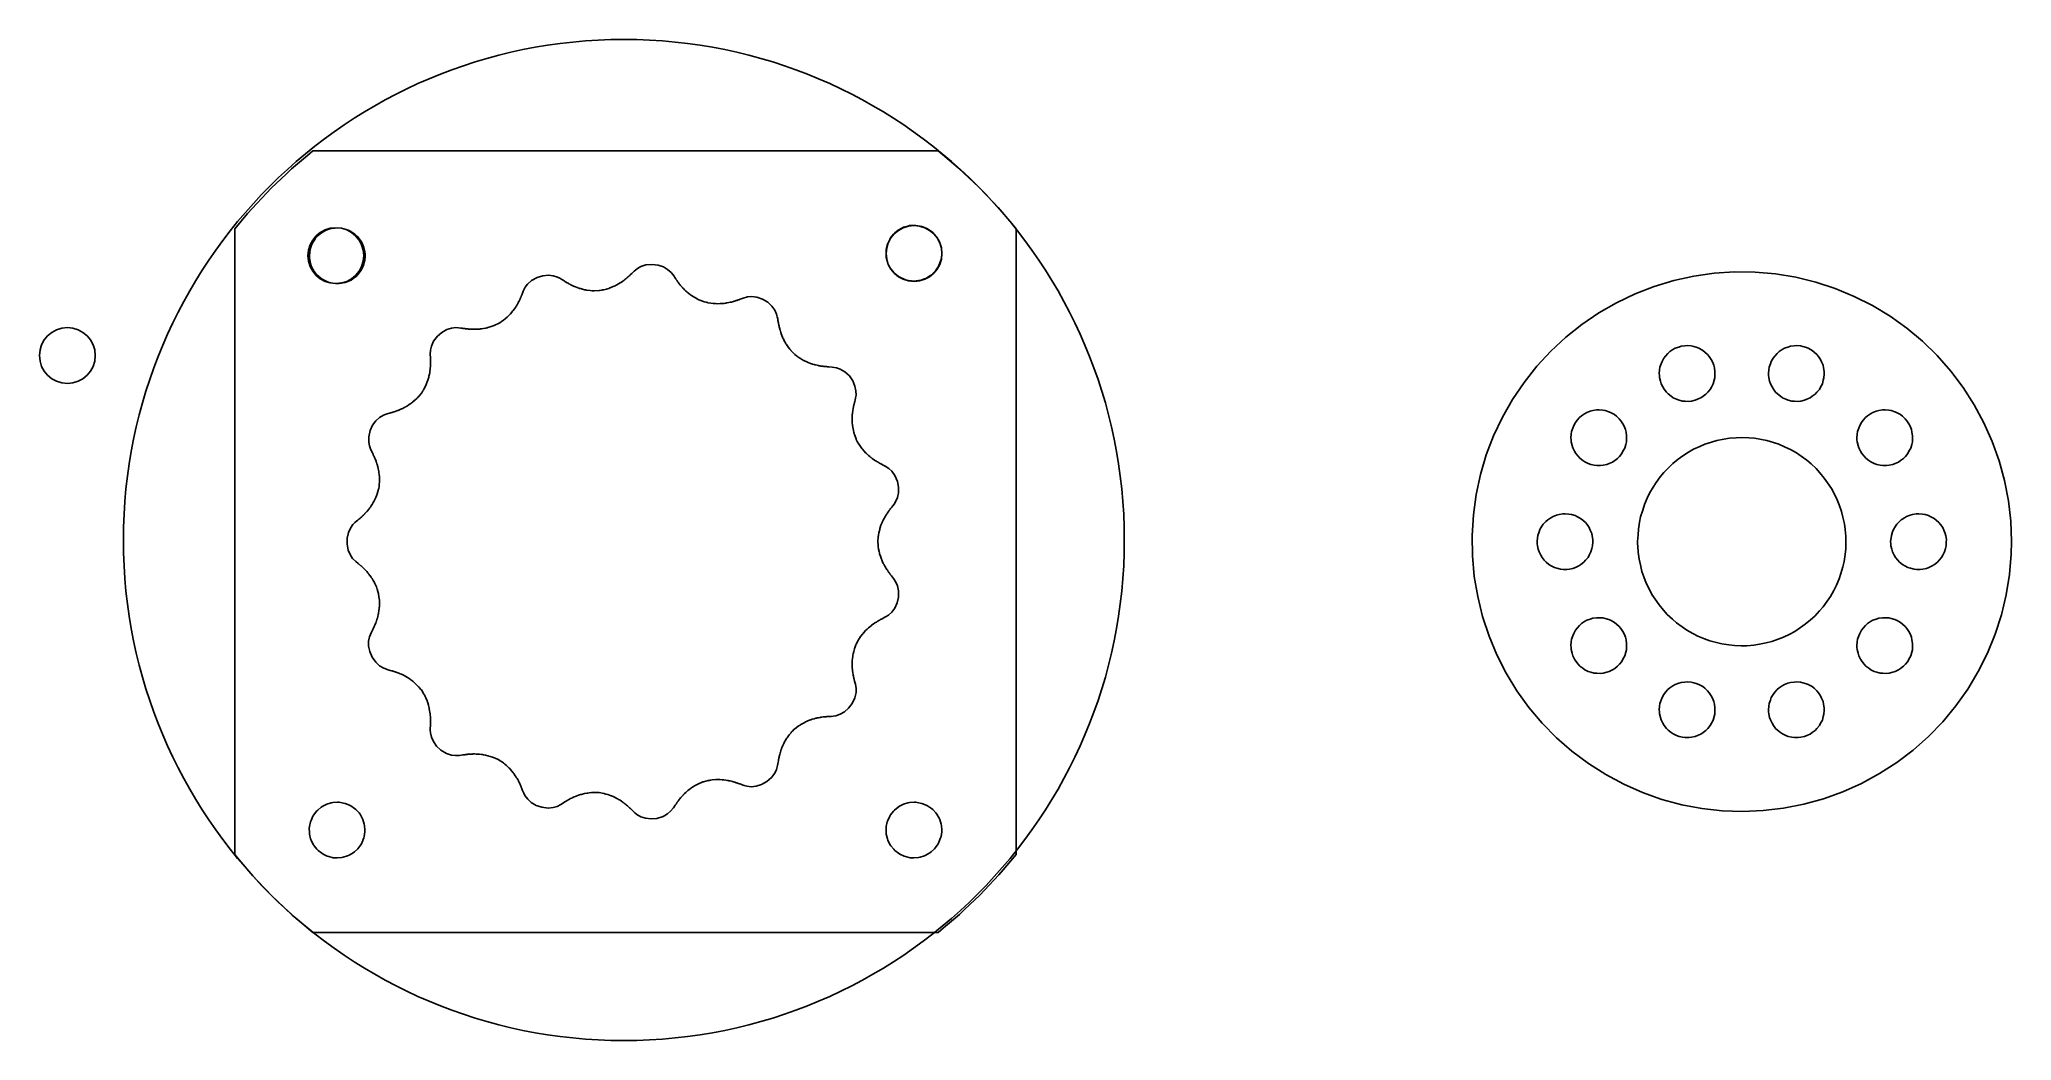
# Model space of a CAD drawing. Extents: x -92 to 14, y -27 to 27.
import ezdxf

# ---------------------------------------------------------------- set-up
doc = ezdxf.new("R2010")
doc.units = 0
doc.layers.get('0').update_dxf_attribs({"true_color": 0xffffff})
doc.layers.add('слой 1', color=2, linetype='Continuous', lineweight=25, true_color=0xffff00)

# ---------------------------------------------------------------- blocks, each defined once
blk = doc.blocks.new('блок 1')
for p, q in [((0.3317, 0.940193), (0.4693, 1.08206)), ((0.4693, 1.08206), (0.5721, 1.17776)), ((0.5721, 1.17776), (0.7373, 1.28616)), ((0.7373, 1.28616), (0.8595, 1.35535)), ((0.8595, 1.35535), (1.0445, 1.42506)), ((1.0445, 1.42506), (1.17944, 1.46395)), ((1.17944, 1.46395), (1.37516, 1.4916)), ((1.37516, 1.4916), (1.51544, 1.49806)), ((1.51544, 1.49806), (1.71247, 1.48233)), ((1.71247, 1.48233), (1.85041, 1.456)), ((1.85041, 1.456), (2.03925, 1.39763)), ((2.03925, 1.39763), (2.16729, 1.33997)), ((2.16729, 1.33997), (2.33884, 1.24178)), ((2.33884, 1.24178), (2.44997, 1.15593)), ((2.44997, 1.15593), (2.59595, 1.02267)), ((0, 0), (0.0217, 0.196463)), ((0.0217, 0.196463), (0.0381, 0.335926)), ((0.0381, 0.335926), (0.1022, 0.522914)), ((0.1022, 0.522914), (0.1506, 0.654737)), ((0.1506, 0.654737), (0.2539, 0.82323)), ((0.2539, 0.82323), (0.3317, 0.940193)), ((2.59595, 1.02267), (2.68408, 0.913342)), ((2.68408, 0.913342), (2.79745, 0.751428)), ((2.79745, 0.751428), (2.85776, 0.624607)), ((2.85776, 0.624607), (2.93305, 0.441851)), ((2.93305, 0.441851), (2.96223, 0.304486)), ((2.96223, 0.304486), (2.99581, 0.109701)), ((2.99581, 0.109701), (2.99225, -0.030682)), ((0.0066, -0.108968), (0, 0)), ((0.0167, -0.218735), (0.0066, -0.108968)), ((0.0621, -0.411125), (0.0167, -0.218735)), ((0.1038, -0.545228), (0.0621, -0.411125)), ((0.19, -0.723083), (0.1038, -0.545228)), ((0.2617, -0.843827), (0.19, -0.723083)), ((0.3847, -0.998568), (0.2617, -0.843827)), ((0.4825, -1.09934), (0.3847, -0.998568)), ((2.60546, -1.00235), (2.51191, -1.10709)), ((2.73423, -0.852399), (2.60546, -1.00235)), ((2.80088, -0.728791), (2.73423, -0.852399)), ((2.89381, -0.554341), (2.80088, -0.728791)), ((2.94642, -0.363812), (2.89381, -0.554341)), ((2.9825, -0.2281), (2.94642, -0.363812)), ((2.99225, -0.030682), (2.9825, -0.2281)), ((0.6363, -1.2235), (0.4825, -1.09934)), ((0.7548, -1.29878), (0.6363, -1.2235)), ((0.932, -1.38638), (0.7548, -1.29878)), ((1.06479, -1.43204), (0.932, -1.38638)), ((1.25683, -1.47884), (1.06479, -1.43204)), ((1.39661, -1.49239), (1.25683, -1.47884)), ((1.59423, -1.49614), (1.39661, -1.49239)), ((1.73332, -1.47683), (1.59423, -1.49614)), ((1.927, -1.43735), (1.73332, -1.47683)), ((2.05779, -1.38624), (1.927, -1.43735)), ((2.23818, -1.30544), (2.05779, -1.38624)), ((2.35351, -1.22532), (2.23818, -1.30544)), ((2.51191, -1.10709), (2.35351, -1.22532))]:
    blk.add_line(p, q)

msp = doc.modelspace()

# ---------------------------------------------------------------- linework, layer by layer
for p, q in [((-77.0958, 20.7588), (-77.9553, 20.0304)), ((-76.811, 21), (-77.0958, 20.7588)), ((-43.189, 21), (-76.811, 21)), ((-42.3704, 20.3082), (-43.189, 21)), ((-42.0924, 20.073), (-42.3704, 20.3082)), ((-78.2263, 19.7737), (-79.0438, 18.9985)), ((-77.9553, 20.0304), (-78.2263, 19.7737)), ((-41.2728, 19.3001), (-42.0924, 20.073)), ((-41.0015, 19.0438), (-41.2728, 19.3001)), ((-79.3001, 18.7272), (-80.073, 17.9076)), ((-79.0438, 18.9985), (-79.3001, 18.7272)), ((-40.2263, 18.2263), (-41.0015, 19.0438)), ((-39.9696, 17.9553), (-40.2263, 18.2263)), ((-80.3082, 17.6296), (-81, 16.811)), ((-80.073, 17.9076), (-80.3082, 17.6296)), ((-44.8167, 16.9594), (-44.7318, 16.9819)), ((-44.7318, 16.9819), (-44.4851, 16.9941)), ((-44.4851, 16.9941), (-44.3973, 16.9963)), ((-44.3973, 16.9963), (-44.1538, 16.9544)), ((-39.2412, 17.0958), (-39.9696, 17.9553)), ((-39, 16.811), (-39.2412, 17.0958)), ((-81, 16.811), (-81, -16.811)), ((-45.9832, 15.697), (-45.9338, 15.9391)), ((-45.9338, 15.9391), (-45.9019, 16.0208)), ((-45.9019, 16.0208), (-45.8009, 16.2463)), ((-45.8009, 16.2463), (-45.7508, 16.3184)), ((-45.7508, 16.3184), (-45.603, 16.5164)), ((-45.603, 16.5164), (-45.5376, 16.5748)), ((-45.5376, 16.5748), (-45.3501, 16.7358)), ((-45.3501, 16.7358), (-45.2729, 16.7775)), ((-45.2729, 16.7775), (-45.0548, 16.8936)), ((-45.0548, 16.8936), (-44.8167, 16.9594)), ((-44.1538, 16.9544), (-44.068, 16.9361)), ((-44.068, 16.9361), (-43.8395, 16.842)), ((-43.8395, 16.842), (-43.7603, 16.8043)), ((-43.7603, 16.8043), (-43.5579, 16.6626)), ((-43.5579, 16.6626), (-43.4896, 16.6075)), ((-43.4896, 16.6075), (-43.323, 16.4251)), ((-43.323, 16.4251), (-43.2693, 16.3556)), ((-43.2693, 16.3556), (-43.1466, 16.1412)), ((-43.1466, 16.1412), (-43.1105, 16.0611)), ((-43.1105, 16.0611), (-43.0376, 15.8251)), ((-39, -16.811), (-39, 16.811)), ((-59.174175, 14.783), (-58.90244, 14.8695)), ((-58.90244, 14.8695), (-58.56395, 14.9002)), ((-58.56395, 14.9002), (-58.24738, 14.8607)), ((-58.24738, 14.8607), (-57.96184, 14.7636)), ((-45.9953, 15.61), (-45.9832, 15.697)), ((-45.9906, 15.363), (-45.9953, 15.61)), ((-45.9821, 15.2756), (-45.9906, 15.363)), ((-45.9236, 15.0356), (-45.9821, 15.2756)), ((-45.8951, 14.9526), (-45.9236, 15.0356)), ((-45.7856, 14.7311), (-45.8951, 14.9526)), ((-43.1515, 14.8447), (-43.1948, 14.7684)), ((-43.0644, 15.0759), (-43.1515, 14.8447)), ((-43.0401, 15.1603), (-43.0644, 15.0759)), ((-43.0055, 15.4049), (-43.0401, 15.1603)), ((-43.0376, 15.8251), (-43.0211, 15.7389)), ((-43.0211, 15.7389), (-43.0015, 15.4926)), ((-43.0015, 15.4926), (-43.0055, 15.4049)), ((-65.38738, 13.6706), (-65.25836, 13.8408)), ((-65.25836, 13.8408), (-65.04529, 14.0303)), ((-65.04529, 14.0303), (-64.74855, 14.1961)), ((-64.74855, 14.1961), (-64.44327, 14.2887)), ((-64.44327, 14.2887), (-64.14297, 14.3163)), ((-64.14297, 14.3163), (-63.88227, 14.2884)), ((-63.88227, 14.2884), (-63.65035, 14.2153)), ((-63.65035, 14.2153), (-63.52156, 14.1508)), ((-63.52156, 14.1508), (-63.418, 14.0887)), ((-63.418, 14.0887), (-63.34748, 14.0442)), ((-63.34748, 14.0442), (-63.3045, 14.0169)), ((-63.3045, 14.0169), (-63.28046, 14.0017)), ((-63.28046, 14.0017), (-63.2677, 13.9937)), ((-63.2677, 13.9937), (-63.26113, 13.9895)), ((-63.26113, 13.9895), (-63.25779, 13.9874)), ((-63.25779, 13.9874), (-63.25611, 13.9864)), ((-63.25611, 13.9864), (-63.22782, 13.9688)), ((-63.22782, 13.9688), (-63.19745, 13.9501)), ((-63.19745, 13.9501), (-63.18125, 13.9403)), ((-63.18125, 13.9403), (-63.17288, 13.9352)), ((-63.17288, 13.9352), (-63.16862, 13.9326)), ((-63.16862, 13.9326), (-63.16647, 13.9314)), ((-63.16647, 13.9314), (-63.12933, 13.9093)), ((-63.12933, 13.9093), (-63.09004, 13.8865)), ((-63.09004, 13.8865), (-63.06899, 13.8745)), ((-63.06899, 13.8745), (-63.05809, 13.8684)), ((-63.05809, 13.8684), (-63.05254, 13.8653)), ((-63.05254, 13.8653), (-63.04974, 13.8638)), ((-63.04974, 13.8638), (-63.00025, 13.8367)), ((-63.00025, 13.8367), (-62.94855, 13.8095)), ((-62.94855, 13.8095), (-62.92079, 13.7954)), ((-62.92079, 13.7954), (-62.90641, 13.7882)), ((-62.90641, 13.7882), (-62.89909, 13.7846)), ((-62.89909, 13.7846), (-62.8954, 13.7828)), ((-62.8954, 13.7828), (-62.82907, 13.7511)), ((-60.505565, 13.7784), (-60.481662, 13.7909)), ((-60.481662, 13.7909), (-60.469903, 13.7971)), ((-60.469903, 13.7971), (-60.464072, 13.8003)), ((-60.464072, 13.8003), (-60.369104, 13.8537)), ((-60.369104, 13.8537), (-60.288295, 13.9031)), ((-60.288295, 13.9031), (-60.250687, 13.9273)), ((-60.250687, 13.9273), (-60.232557, 13.9392)), ((-60.232557, 13.9392), (-60.223658, 13.9452)), ((-60.223658, 13.9452), (-60.219249, 13.9481)), ((-60.219249, 13.9481), (-60.148546, 13.9972)), ((-60.148546, 13.9972), (-60.088099, 14.0415)), ((-60.088099, 14.0415), (-60.060096, 14.0628)), ((-60.060096, 14.0628), (-60.046617, 14.0733)), ((-60.046617, 14.0733), (-60.040003, 14.0784)), ((-60.040003, 14.0784), (-60.036728, 14.081)), ((-60.036728, 14.081), (-59.985018, 14.1224)), ((-59.985018, 14.1224), (-59.940033, 14.1599)), ((-59.940033, 14.1599), (-59.919182, 14.1777)), ((-59.919182, 14.1777), (-59.909139, 14.1863)), ((-59.909139, 14.1863), (-59.904209, 14.1906)), ((-59.904209, 14.1906), (-59.901767, 14.1927)), ((-59.901767, 14.1927), (-59.863873, 14.2262)), ((-59.863873, 14.2262), (-59.830007, 14.2568)), ((-59.830007, 14.2568), (-59.814252, 14.2713)), ((-59.814252, 14.2713), (-59.806647, 14.2784)), ((-59.806647, 14.2784), (-59.80291, 14.2818)), ((-59.80291, 14.2818), (-59.801058, 14.2836)), ((-59.801058, 14.2836), (-59.772907, 14.31)), ((-59.772907, 14.31), (-59.746849, 14.3348)), ((-59.746849, 14.3348), (-59.734658, 14.3465)), ((-59.734658, 14.3465), (-59.728756, 14.3522)), ((-59.728756, 14.3522), (-59.725851, 14.355)), ((-59.725851, 14.355), (-59.724411, 14.3564)), ((-59.724411, 14.3564), (-59.664467, 14.4148)), ((-59.664467, 14.4148), (-59.541186, 14.534)), ((-59.541186, 14.534), (-59.361275, 14.68)), ((-59.361275, 14.68), (-59.174175, 14.783)), ((-57.96184, 14.7636), (-57.73499, 14.6322)), ((-57.73499, 14.6322), (-57.55288, 14.471)), ((-57.55288, 14.471), (-57.46146, 14.3597)), ((-57.46146, 14.3597), (-57.39209, 14.2609)), ((-57.39209, 14.2609), (-57.34579, 14.1915)), ((-57.34579, 14.1915), (-57.31763, 14.1491)), ((-57.31763, 14.1491), (-57.30185, 14.1255)), ((-57.30185, 14.1255), (-57.29346, 14.1129)), ((-57.29346, 14.1129), (-57.28913, 14.1065)), ((-57.28913, 14.1065), (-57.28694, 14.1032)), ((-57.28694, 14.1032), (-57.28583, 14.1016)), ((-57.28583, 14.1016), (-57.26715, 14.074)), ((-57.26715, 14.074), (-57.247, 14.0446)), ((-57.247, 14.0446), (-57.2362, 14.029)), ((-57.2362, 14.029), (-57.2306, 14.021)), ((-57.2306, 14.021), (-57.22776, 14.0169)), ((-57.22776, 14.0169), (-57.22632, 14.0149)), ((-57.22632, 14.0149), (-57.20137, 13.9796)), ((-57.20137, 13.9796), (-57.17474, 13.9428)), ((-57.17474, 13.9428), (-57.16038, 13.9233)), ((-57.16038, 13.9233), (-57.15291, 13.9133)), ((-57.15291, 13.9133), (-57.1491, 13.9082)), ((-57.1491, 13.9082), (-57.14718, 13.9056)), ((-57.14718, 13.9056), (-57.11298, 13.8608)), ((-57.11298, 13.8608), (-57.0768, 13.8149)), ((-57.0768, 13.8149), (-57.05718, 13.7907)), ((-57.05718, 13.7907), (-57.04697, 13.7783)), ((-45.7385, 14.657), (-45.7856, 14.7311)), ((-45.5833, 14.4648), (-45.7385, 14.657)), ((-45.5203, 14.4037), (-45.5833, 14.4648)), ((-45.3269, 14.2499), (-45.5203, 14.4037)), ((-45.2514, 14.2051), (-45.3269, 14.2499)), ((-45.0291, 14.0973), (-45.2514, 14.2051)), ((-44.9453, 14.0713), (-45.0291, 14.0973)), ((-44.7048, 14.0146), (-44.9453, 14.0713)), ((-44.6362, 14.0083), (-44.7048, 14.0146)), ((-44.5, 14), (-44.6362, 14.0083)), ((-44.2544, 14.0271), (-44.5, 14)), ((-44.1673, 14.0374), (-44.2544, 14.0271)), ((-43.9335, 14.1175), (-44.1673, 14.0374)), ((-43.8511, 14.1477), (-43.9335, 14.1175)), ((-43.6405, 14.2769), (-43.8511, 14.1477)), ((-43.5674, 14.3255), (-43.6405, 14.2769)), ((-43.3901, 14.4975), (-43.5674, 14.3255)), ((-43.3303, 14.5618), (-43.3901, 14.4975)), ((-43.1948, 14.7684), (-43.3303, 14.5618)), ((-3.65419, 14.032), (-4.70994, 13.7137)), ((-2.57731, 14.2691), (-3.65419, 14.032)), ((-1.48553, 14.4237), (-2.57731, 14.2691)), ((-0.385152, 14.4949), (-1.48553, 14.4237)), ((0.717449, 14.4822), (-0.385152, 14.4949)), ((1.8159, 14.3858), (0.717449, 14.4822)), ((2.90385, 14.2063), (1.8159, 14.3858)), ((3.97501, 13.9445), (2.90385, 14.2063)), ((5.02318, 13.6021), (3.97501, 13.9445)), ((-65.87351, 12.6531), (-65.82887, 12.7266)), ((-65.82887, 12.7266), (-65.79168, 12.7917)), ((-65.79168, 12.7917), (-65.77477, 12.8226)), ((-65.77477, 12.8226), (-65.7667, 12.8376)), ((-65.7667, 12.8376), (-65.76276, 12.845)), ((-65.76276, 12.845), (-65.76082, 12.8487)), ((-65.76082, 12.8487), (-65.73042, 12.9076)), ((-65.73042, 12.9076), (-65.70456, 12.9601)), ((-65.70456, 12.9601), (-65.69275, 12.9848)), ((-65.69275, 12.9848), (-65.6871, 12.9968)), ((-65.6871, 12.9968), (-65.68434, 13.0028)), ((-65.68434, 13.0028), (-65.68297, 13.0057)), ((-65.68297, 13.0057), (-65.66196, 13.0517)), ((-65.66196, 13.0517), (-65.64348, 13.0934)), ((-65.64348, 13.0934), (-65.63498, 13.1131)), ((-65.63498, 13.1131), (-65.6309, 13.1226)), ((-65.6309, 13.1226), (-65.6289, 13.1273)), ((-65.6289, 13.1273), (-65.6279, 13.1296)), ((-65.6279, 13.1296), (-65.61293, 13.1652)), ((-65.61293, 13.1652), (-65.59921, 13.1984)), ((-65.59921, 13.1984), (-65.59283, 13.2141)), ((-65.59283, 13.2141), (-65.58976, 13.2217)), ((-65.58976, 13.2217), (-65.58824, 13.2254)), ((-65.58824, 13.2254), (-65.58749, 13.2273)), ((-65.58749, 13.2273), (-65.55649, 13.305)), ((-65.55649, 13.305), (-65.49238, 13.4641)), ((-65.49238, 13.4641), (-65.38738, 13.6706)), ((-62.82907, 13.7511), (-62.76063, 13.7203)), ((-62.76063, 13.7203), (-62.72394, 13.7047)), ((-62.72394, 13.7047), (-62.70496, 13.6968)), ((-62.70496, 13.6968), (-62.69529, 13.6929)), ((-62.69529, 13.6929), (-62.69042, 13.6909)), ((-62.69042, 13.6909), (-62.60233, 13.6569)), ((-62.60233, 13.6569), (-62.51271, 13.6255)), ((-62.51271, 13.6255), (-62.465, 13.6102)), ((-62.465, 13.6102), (-62.4404, 13.6026)), ((-62.4404, 13.6026), (-62.42792, 13.5989)), ((-62.42792, 13.5989), (-62.42163, 13.597)), ((-62.42163, 13.597), (-62.30832, 13.5661)), ((-62.30832, 13.5661), (-62.19508, 13.5402)), ((-62.19508, 13.5402), (-62.13564, 13.5285)), ((-62.13564, 13.5285), (-62.10523, 13.5231)), ((-62.10523, 13.5231), (-62.08986, 13.5204)), ((-62.08986, 13.5204), (-62.08213, 13.5191)), ((-62.08213, 13.5191), (-61.89665, 13.4948)), ((-61.89665, 13.4948), (-61.78709, 13.4862)), ((-61.78709, 13.4862), (-61.7312, 13.4835)), ((-61.7312, 13.4835), (-61.70301, 13.4825)), ((-61.70301, 13.4825), (-61.68886, 13.4822)), ((-61.68886, 13.4822), (-61.68177, 13.482)), ((-61.68177, 13.482), (-61.41775, 13.489)), ((-61.41775, 13.489), (-61.38408, 13.4938)), ((-61.38408, 13.4938), (-61.26997, 13.5133)), ((-61.26997, 13.5133), (-61.21367, 13.5246)), ((-61.21367, 13.5246), (-61.18577, 13.5307)), ((-61.18577, 13.5307), (-61.17188, 13.5338)), ((-61.17188, 13.5338), (-61.16496, 13.5354)), ((-61.16496, 13.5354), (-61.02252, 13.5724)), ((-61.02252, 13.5724), (-60.894877, 13.6125)), ((-60.894877, 13.6125), (-60.833583, 13.6341)), ((-60.833583, 13.6341), (-60.803626, 13.6453)), ((-60.803626, 13.6453), (-60.788827, 13.6509)), ((-60.788827, 13.6509), (-60.781473, 13.6538)), ((-60.781473, 13.6538), (-60.659711, 13.7044)), ((-60.659711, 13.7044), (-60.55491, 13.7534)), ((-60.55491, 13.7534), (-60.505565, 13.7784)), ((-57.04697, 13.7783), (-57.04175, 13.772)), ((-57.04175, 13.772), (-57.03912, 13.7689)), ((-57.03912, 13.7689), (-56.99142, 13.7129)), ((-56.99142, 13.7129), (-56.9414, 13.657)), ((-56.9414, 13.657), (-56.91425, 13.6278)), ((-56.91425, 13.6278), (-56.9001, 13.6129)), ((-56.9001, 13.6129), (-56.89288, 13.6053)), ((-56.89288, 13.6053), (-56.88923, 13.6016)), ((-56.88923, 13.6016), (-56.8226, 13.5346)), ((-56.8226, 13.5346), (-56.75348, 13.4696)), ((-56.75348, 13.4696), (-56.71613, 13.4361)), ((-56.71613, 13.4361), (-56.69673, 13.4192)), ((-56.69673, 13.4192), (-56.68684, 13.4107)), ((-56.68684, 13.4107), (-56.68185, 13.4065)), ((-56.68185, 13.4065), (-56.59091, 13.3322)), ((-56.59091, 13.3322), (-56.49801, 13.2624)), ((-56.49801, 13.2624), (-56.44847, 13.2275)), ((-56.44847, 13.2275), (-56.42291, 13.2102)), ((-56.42291, 13.2102), (-56.40993, 13.2015)), ((-56.40993, 13.2015), (-56.4034, 13.1972)), ((-56.4034, 13.1972), (-56.24385, 13.0995)), ((-56.24385, 13.0995), (-56.14725, 13.0471)), ((-56.14725, 13.0471), (-56.0973, 13.0219)), ((-56.0973, 13.0219), (-56.07194, 13.0096)), ((-56.07194, 13.0096), (-56.05916, 13.0035)), ((-56.05916, 13.0035), (-56.05275, 13.0005)), ((-56.05275, 13.0005), (-55.80871, 12.8995)), ((-55.80871, 12.8995), (-55.77599, 12.8902)), ((-55.77599, 12.8902), (-55.66384, 12.8615)), ((-55.66384, 12.8615), (-55.60779, 12.849)), ((-55.60779, 12.849), (-55.57982, 12.8432)), ((-55.57982, 12.8432), (-55.56586, 12.8404)), ((-55.56586, 12.8404), (-55.55888, 12.8391)), ((-55.55888, 12.8391), (-55.41371, 12.8149)), ((-55.41371, 12.8149), (-55.28081, 12.7996)), ((-55.28081, 12.7996), (-55.21602, 12.7944)), ((-55.21602, 12.7944), (-55.18412, 12.7924)), ((-55.18412, 12.7924), (-55.16831, 12.7916)), ((-55.16831, 12.7916), (-55.16043, 12.7912)), ((-55.16043, 12.7912), (-55.02861, 12.7879)), ((-55.02861, 12.7879), (-54.91292, 12.7901)), ((-54.91292, 12.7901), (-54.85769, 12.7928)), ((-54.85769, 12.7928), (-54.83077, 12.7945)), ((-54.83077, 12.7945), (-54.81748, 12.7954)), ((-54.81748, 12.7954), (-54.81088, 12.7959)), ((-54.81088, 12.7959), (-54.70238, 12.8061)), ((-54.70238, 12.8061), (-54.60849, 12.8183)), ((-54.60849, 12.8183), (-54.56428, 12.8252)), ((-54.56428, 12.8252), (-54.54285, 12.8287)), ((-54.54285, 12.8287), (-54.53231, 12.8305)), ((-54.53231, 12.8305), (-54.52707, 12.8314)), ((-54.52707, 12.8314), (-54.44254, 12.8475)), ((-54.44254, 12.8475), (-54.36929, 12.8634)), ((-54.36929, 12.8634), (-54.33503, 12.8715)), ((-54.33503, 12.8715), (-54.31847, 12.8755)), ((-54.31847, 12.8755), (-54.31033, 12.8776)), ((-54.31033, 12.8776), (-54.30629, 12.8786)), ((-54.30629, 12.8786), (-54.2422, 12.8954)), ((-54.2422, 12.8954), (-54.18588, 12.9113)), ((-54.18588, 12.9113), (-54.15959, 12.9191)), ((-54.15959, 12.9191), (-54.14689, 12.9229)), ((-54.14689, 12.9229), (-54.14064, 12.9248)), ((-54.14064, 12.9248), (-54.13755, 12.9258)), ((-54.13755, 12.9258), (-54.08932, 12.9409)), ((-54.08932, 12.9409), (-54.04593, 12.9551)), ((-54.04593, 12.9551), (-54.02564, 12.962)), ((-54.02564, 12.962), (-54.01583, 12.9653)), ((-54.01583, 12.9653), (-54.011, 12.9669)), ((-54.011, 12.9669), (-54.00861, 12.9678)), ((-54.00861, 12.9678), (-53.97215, 12.9804)), ((-53.97215, 12.9804), (-53.93826, 12.9925)), ((-53.93826, 12.9925), (-53.92236, 12.9982)), ((-53.92236, 12.9982), (-53.91466, 13.001)), ((-53.91466, 13.001), (-53.91086, 13.0024)), ((-53.91086, 13.0024), (-53.90898, 13.0031)), ((-53.90898, 13.0031), (-53.83046, 13.0321)), ((-53.83046, 13.0321), (-53.66932, 13.0909)), ((-53.66932, 13.0909), (-53.44561, 13.151)), ((-53.44561, 13.151), (-53.23279, 13.169)), ((-53.23279, 13.169), (-52.94938, 13.1375)), ((-52.94938, 13.1375), (-52.62765, 13.0279)), ((-52.62765, 13.0279), (-52.35453, 12.863)), ((-52.35453, 12.863), (-52.13313, 12.6583)), ((-6.73377, 12.8416), (-7.69015, 12.2928)), ((-5.73844, 13.3162), (-6.73377, 12.8416)), ((-4.70994, 13.7137), (-5.73844, 13.3162)), ((6.0423, 13.1811), (5.02318, 13.6021)), ((7.02648, 12.6838), (6.0423, 13.1811)), ((-67.02, 11.6324), (-66.78165, 11.7462)), ((-66.78165, 11.7462), (-66.75285, 11.7643)), ((-66.75285, 11.7643), (-66.65651, 11.8284)), ((-66.65651, 11.8284), (-66.60971, 11.8617)), ((-66.60971, 11.8617), (-66.58669, 11.8786)), ((-66.58669, 11.8786), (-66.57528, 11.8871)), ((-66.57528, 11.8871), (-66.5696, 11.8914)), ((-66.5696, 11.8914), (-66.45453, 11.9831)), ((-66.45453, 11.9831), (-66.35421, 12.0717)), ((-66.35421, 12.0717), (-66.30701, 12.1163)), ((-66.30701, 12.1163), (-66.28417, 12.1387)), ((-66.28417, 12.1387), (-66.27295, 12.1499)), ((-66.27295, 12.1499), (-66.26739, 12.1555)), ((-66.26739, 12.1555), (-66.17674, 12.2512)), ((-66.17674, 12.2512), (-66.10096, 12.3387)), ((-66.10096, 12.3387), (-66.06602, 12.3815)), ((-66.06602, 12.3815), (-66.04927, 12.4027)), ((-66.04927, 12.4027), (-66.04108, 12.4132)), ((-66.04108, 12.4132), (-66.03702, 12.4184)), ((-66.03702, 12.4184), (-65.97201, 12.5059)), ((-65.97201, 12.5059), (-65.91825, 12.5838)), ((-65.91825, 12.5838), (-65.89375, 12.6212)), ((-65.89375, 12.6212), (-65.88205, 12.6395)), ((-65.88205, 12.6395), (-65.87634, 12.6486)), ((-65.87634, 12.6486), (-65.87351, 12.6531)), ((-52.13313, 12.6583), (-51.97936, 12.4459)), ((-51.97936, 12.4459), (-51.87855, 12.2246)), ((-51.87855, 12.2246), (-51.84029, 12.0858)), ((-51.84029, 12.0858), (-51.8171, 11.9673)), ((-51.8171, 11.9673), (-51.80304, 11.8851)), ((-51.80304, 11.8851), (-51.79457, 11.8349)), ((-51.79457, 11.8349), (-51.78978, 11.8068)), ((-51.78978, 11.8068), (-51.7872, 11.792)), ((-51.7872, 11.792), (-51.78587, 11.7843)), ((-51.78587, 11.7843), (-51.78519, 11.7804)), ((-51.78519, 11.7804), (-51.78485, 11.7785)), ((-51.78485, 11.7785), (-51.77901, 11.7457)), ((-51.77901, 11.7457), (-51.77256, 11.7106)), ((-51.77256, 11.7106), (-51.76903, 11.692)), ((-51.76903, 11.692), (-51.76719, 11.6824)), ((-51.76719, 11.6824), (-51.76624, 11.6775)), ((-51.76624, 11.6775), (-51.76576, 11.675)), ((-51.76576, 11.675), (-51.75731, 11.6327)), ((-8.60206, 11.6728), (-9.46422, 10.9854)), ((-7.69015, 12.2928), (-8.60206, 11.6728)), ((7.97002, 12.1132), (7.02648, 12.6838)), ((8.86748, 11.4725), (7.97002, 12.1132)), ((-70.4333, 10.5055), (-70.3158, 10.7653)), ((-70.3158, 10.7653), (-70.1121, 11.0374)), ((-70.1121, 11.0374), (-69.87088, 11.2462)), ((-69.87088, 11.2462), (-69.60774, 11.3935)), ((-69.60774, 11.3935), (-69.35826, 11.4741)), ((-69.35826, 11.4741), (-69.11663, 11.5016)), ((-69.11663, 11.5016), (-68.97276, 11.4951)), ((-68.97276, 11.4951), (-68.85291, 11.4805)), ((-68.85291, 11.4805), (-68.77036, 11.4685)), ((-68.77036, 11.4685), (-68.71999, 11.461)), ((-68.71999, 11.461), (-68.69185, 11.4569)), ((-68.69185, 11.4569), (-68.67693, 11.4548)), ((-68.67693, 11.4548), (-68.66925, 11.4537)), ((-68.66925, 11.4537), (-68.66535, 11.4531)), ((-68.66535, 11.4531), (-68.66339, 11.4528)), ((-68.66339, 11.4528), (-68.63038, 11.4482)), ((-68.63038, 11.4482), (-68.59504, 11.4436)), ((-68.59504, 11.4436), (-68.57624, 11.4411)), ((-68.57624, 11.4411), (-68.56653, 11.4399)), ((-68.56653, 11.4399), (-68.5616, 11.4393)), ((-68.5616, 11.4393), (-68.55911, 11.439)), ((-68.55911, 11.439), (-68.51621, 11.434)), ((-68.51621, 11.434), (-68.47104, 11.4291)), ((-68.47104, 11.4291), (-68.44694, 11.4268)), ((-68.44694, 11.4268), (-68.43449, 11.4256)), ((-68.43449, 11.4256), (-68.42816, 11.425)), ((-68.42816, 11.425), (-68.42497, 11.4247)), ((-68.42497, 11.4247), (-68.36875, 11.4201)), ((-68.36875, 11.4201), (-68.31047, 11.4163)), ((-68.31047, 11.4163), (-68.27937, 11.4147)), ((-68.27937, 11.4147), (-68.26331, 11.414)), ((-68.26331, 11.414), (-68.25515, 11.4137)), ((-68.25515, 11.4137), (-68.25103, 11.4135)), ((-68.25103, 11.4135), (-68.17754, 11.4115)), ((-68.17754, 11.4115), (-68.10253, 11.4113)), ((-68.10253, 11.4113), (-68.06265, 11.4119)), ((-68.06265, 11.4119), (-68.0421, 11.4125)), ((-68.0421, 11.4125), (-68.03167, 11.4128)), ((-68.03167, 11.4128), (-68.02641, 11.413)), ((-68.02641, 11.413), (-67.93209, 11.4177)), ((-67.93209, 11.4177), (-67.83748, 11.4255)), ((-67.83748, 11.4255), (-67.78765, 11.4309)), ((-67.78765, 11.4309), (-67.76211, 11.434)), ((-67.76211, 11.434), (-67.74918, 11.4357)), ((-67.74918, 11.4357), (-67.74268, 11.4365)), ((-67.74268, 11.4365), (-67.62659, 11.4544)), ((-67.62659, 11.4544), (-67.51259, 11.4768)), ((-67.51259, 11.4768), (-67.45354, 11.4903)), ((-67.45354, 11.4903), (-67.42354, 11.4976)), ((-67.42354, 11.4976), (-67.40843, 11.5015)), ((-67.40843, 11.5015), (-67.40085, 11.5035)), ((-67.40085, 11.5035), (-67.22149, 11.5567)), ((-67.22149, 11.5567), (-67.11792, 11.5934)), ((-67.11792, 11.5934), (-67.06575, 11.6136)), ((-67.06575, 11.6136), (-67.03961, 11.6242)), ((-67.03961, 11.6242), (-67.02654, 11.6296)), ((-67.02654, 11.6296), (-67.02, 11.6324)), ((-51.75731, 11.6327), (-51.74796, 11.5882)), ((-51.74796, 11.5882), (-51.74276, 11.5646)), ((-51.74276, 11.5646), (-51.74002, 11.5524)), ((-51.74002, 11.5524), (-51.73862, 11.5462)), ((-51.73862, 11.5462), (-51.7379, 11.5431)), ((-51.7379, 11.5431), (-51.7249, 11.4882)), ((-51.7249, 11.4882), (-51.7105, 11.4316)), ((-51.7105, 11.4316), (-51.70241, 11.4015)), ((-51.70241, 11.4015), (-51.69813, 11.386)), ((-51.69813, 11.386), (-51.69592, 11.3781)), ((-51.69592, 11.3781), (-51.69481, 11.3742)), ((-51.69481, 11.3742), (-51.67399, 11.3037)), ((-51.67399, 11.3037), (-51.65103, 11.2323)), ((-51.65103, 11.2323), (-51.6381, 11.1945)), ((-51.6381, 11.1945), (-51.63124, 11.1751)), ((-51.63124, 11.1751), (-51.62771, 11.1653)), ((-51.62771, 11.1653), (-51.62592, 11.1604)), ((-51.62592, 11.1604), (-51.59227, 11.0721)), ((-51.59227, 11.0721), (-51.55559, 10.9846)), ((-51.55559, 10.9846), (-51.53507, 10.9389)), ((-51.53507, 10.9389), (-51.52422, 10.9155)), ((-51.52422, 10.9155), (-51.51865, 10.9037)), ((-51.51865, 10.9037), (-51.51582, 10.8978)), ((-51.51582, 10.8978), (-51.46297, 10.7929)), ((-51.46297, 10.7929), (-51.40648, 10.6914)), ((-51.40648, 10.6914), (-51.37538, 10.6394)), ((-51.37538, 10.6394), (-51.3591, 10.6132)), ((-51.3591, 10.6132), (-51.35076, 10.6)), ((-51.35076, 10.6), (-51.34655, 10.5934)), ((-9.46422, 10.9854), (-10.2717, 10.2344)), ((9.71365, 10.7655), (8.86748, 11.4725)), ((10.5036, 9.99617), (9.71365, 10.7655)), ((-70.4939, 10.0661), (-70.482, 10.2975)), ((-70.4878, 9.89472), (-70.4939, 10.0661)), ((-70.4845, 9.81108), (-70.4878, 9.89472)), ((-70.4844, 9.80908), (-70.4845, 9.81108)), ((-70.4842, 9.80504), (-70.4844, 9.80908)), ((-70.484, 9.79685), (-70.4842, 9.80504)), ((-70.4834, 9.77996), (-70.484, 9.79685)), ((-70.4824, 9.744), (-70.4834, 9.77996)), ((-70.4827, 9.51937), (-70.482, 9.54678)), ((-70.4816, 9.70541), (-70.4824, 9.744)), ((-70.482, 10.2975), (-70.4333, 10.5055)), ((-70.482, 9.54678), (-70.4817, 9.56004)), ((-70.4817, 9.56004), (-70.4816, 9.56657)), ((-70.4816, 9.70288), (-70.4816, 9.70541)), ((-70.4815, 9.69778), (-70.4816, 9.70288)), ((-70.4816, 9.56657), (-70.4815, 9.56981)), ((-70.4814, 9.68742), (-70.4815, 9.69778)), ((-70.4815, 9.56981), (-70.481, 9.62035)), ((-70.4811, 9.66602), (-70.4814, 9.68742)), ((-70.481, 9.62035), (-70.4811, 9.66602)), ((-51.34655, 10.5934), (-51.24053, 10.4392)), ((-51.24053, 10.4392), (-51.1736, 10.3521)), ((-51.1736, 10.3521), (-51.13822, 10.3087)), ((-51.13822, 10.3087), (-51.12007, 10.2872)), ((-51.12007, 10.2872), (-51.11087, 10.2764)), ((-51.11087, 10.2764), (-51.10624, 10.271)), ((-51.10624, 10.271), (-50.92438, 10.0795)), ((-50.92438, 10.0795), (-50.89826, 10.0577)), ((-50.89826, 10.0577), (-50.80747, 9.98591)), ((-50.80747, 9.98591), (-50.76135, 9.95168)), ((-50.76135, 9.95168), (-50.73816, 9.93501)), ((-50.73816, 9.93501), (-50.72654, 9.92679)), ((-50.72654, 9.92679), (-50.72072, 9.92271)), ((-50.72072, 9.92271), (-50.59791, 9.84162)), ((-50.59791, 9.84162), (-50.48273, 9.77356)), ((-50.48273, 9.77356), (-50.42566, 9.74248)), ((-50.42566, 9.74248), (-50.39733, 9.72767)), ((-50.39733, 9.72767), (-50.38323, 9.72045)), ((-50.38323, 9.72045), (-50.37619, 9.71689)), ((-50.37619, 9.71689), (-50.25711, 9.66027)), ((-50.25711, 9.66027), (-50.15052, 9.61521)), ((-50.15052, 9.61521), (-50.09897, 9.59523)), ((-50.09897, 9.59523), (-50.07368, 9.58584)), ((-50.07368, 9.58584), (-50.06116, 9.58129)), ((-50.06116, 9.58129), (-50.05494, 9.57905)), ((-50.05494, 9.57905), (-49.9517, 9.54424)), ((-49.9517, 9.54424), (-49.8609, 9.51721)), ((-10.2717, 10.2344), (-11.0197, 9.42426)), ((-4.39752, 9.37096), (-4.33345, 9.55795)), ((-4.33345, 9.55795), (-4.28505, 9.68978)), ((-4.28505, 9.68978), (-4.18171, 9.85827)), ((-4.18171, 9.85827), (-4.104, 9.97523)), ((-4.104, 9.97523), (-3.96637, 10.1171)), ((-3.96637, 10.1171), (-3.86359, 10.2128)), ((-3.86359, 10.2128), (-3.69831, 10.3212)), ((-3.69831, 10.3212), (-3.57611, 10.3904)), ((-3.57611, 10.3904), (-3.39116, 10.4601)), ((-3.39116, 10.4601), (-3.25622, 10.499)), ((-3.25622, 10.499), (-3.0605, 10.5266)), ((-3.0605, 10.5266), (-2.92022, 10.5331)), ((-2.92022, 10.5331), (-2.72319, 10.5174)), ((-2.72319, 10.5174), (-2.58525, 10.491)), ((-2.58525, 10.491), (-2.39641, 10.4327)), ((-2.39641, 10.4327), (-2.26837, 10.375)), ((-2.26837, 10.375), (-2.09682, 10.2768)), ((-2.09682, 10.2768), (-1.98569, 10.191)), ((-1.98569, 10.191), (-1.83971, 10.0577)), ((-1.83971, 10.0577), (-1.75158, 9.94838)), ((-1.75158, 9.94838), (-1.63821, 9.78647)), ((-1.63821, 9.78647), (-1.5779, 9.65965)), ((-1.5779, 9.65965), (-1.50261, 9.47689)), ((1.4738, 9.37096), (1.53787, 9.55795)), ((1.53787, 9.55795), (1.58627, 9.68978)), ((1.58627, 9.68978), (1.68961, 9.85827)), ((1.68961, 9.85827), (1.76732, 9.97523)), ((1.76732, 9.97523), (1.90495, 10.1171)), ((1.90495, 10.1171), (2.00773, 10.2128)), ((2.00773, 10.2128), (2.17301, 10.3212)), ((2.17301, 10.3212), (2.29521, 10.3904)), ((2.29521, 10.3904), (2.48017, 10.4601)), ((2.48017, 10.4601), (2.6151, 10.499)), ((2.6151, 10.499), (2.81082, 10.5266)), ((2.81082, 10.5266), (2.9511, 10.5331)), ((2.9511, 10.5331), (3.14813, 10.5174)), ((3.14813, 10.5174), (3.28607, 10.491)), ((3.28607, 10.491), (3.47491, 10.4327)), ((3.47491, 10.4327), (3.60295, 10.375)), ((3.60295, 10.375), (3.7745, 10.2768)), ((3.7745, 10.2768), (3.88563, 10.191)), ((3.88563, 10.191), (4.03162, 10.0577)), ((4.03162, 10.0577), (4.11975, 9.94838)), ((4.11975, 9.94838), (4.23312, 9.78647)), ((4.23312, 9.78647), (4.29342, 9.65965)), ((4.29342, 9.65965), (4.36871, 9.47689)), ((11.2329, 9.16908), (10.5036, 9.99617)), ((-70.7149, 8.44351), (-70.6899, 8.50353)), ((-70.6899, 8.50353), (-70.6781, 8.53325)), ((-70.6781, 8.53325), (-70.6724, 8.54803)), ((-70.6724, 8.54803), (-70.6696, 8.55539)), ((-70.6696, 8.55539), (-70.6258, 8.67974)), ((-70.6258, 8.67974), (-70.5921, 8.79046)), ((-70.5921, 8.79046), (-70.5776, 8.84381)), ((-70.5776, 8.84381), (-70.5709, 8.86995)), ((-70.5709, 8.86995), (-70.5677, 8.88287)), ((-70.5677, 8.88287), (-70.5661, 8.8893)), ((-70.5661, 8.8893), (-70.5423, 8.99565)), ((-70.5423, 8.99565), (-70.5249, 9.08872)), ((-70.5249, 9.08872), (-70.5177, 9.13287)), ((-70.5177, 9.13287), (-70.5145, 9.15435)), ((-70.5145, 9.15435), (-70.5129, 9.16494)), ((-70.5129, 9.16494), (-70.5122, 9.17019)), ((-70.5122, 9.17019), (-70.5013, 9.25554)), ((-70.5013, 9.25554), (-70.4938, 9.33013)), ((-70.4938, 9.33013), (-70.4909, 9.36522)), ((-70.4909, 9.36522), (-70.4897, 9.38222)), ((-70.4897, 9.38222), (-70.4891, 9.39059)), ((-70.4891, 9.39059), (-70.4888, 9.39474)), ((-70.4888, 9.39474), (-70.485, 9.46089)), ((-70.485, 9.46089), (-70.4827, 9.51937)), ((-49.8609, 9.51721), (-49.8178, 9.50546)), ((-49.8178, 9.50546), (-49.7967, 9.5)), ((-49.7967, 9.5), (-49.7864, 9.49736)), ((-49.7864, 9.49736), (-49.7812, 9.49606)), ((-49.7812, 9.49606), (-49.6975, 9.47633)), ((-49.6975, 9.47633), (-49.6241, 9.46108)), ((-49.6241, 9.46108), (-49.5895, 9.45453)), ((-49.5895, 9.45453), (-49.5727, 9.4515)), ((-49.5727, 9.4515), (-49.5645, 9.45005)), ((-49.5645, 9.45005), (-49.5604, 9.44933)), ((-49.5604, 9.44933), (-49.495, 9.43862)), ((-49.495, 9.43862), (-49.437, 9.43024)), ((-49.437, 9.43024), (-49.4099, 9.42666)), ((-49.4099, 9.42666), (-49.3967, 9.425)), ((-49.3967, 9.425), (-49.3902, 9.4242)), ((-49.3902, 9.4242), (-49.387, 9.4238)), ((-49.387, 9.4238), (-49.3368, 9.41802)), ((-49.3368, 9.41802), (-49.2914, 9.41336)), ((-49.2914, 9.41336), (-49.2701, 9.41134)), ((-49.2701, 9.41134), (-49.2597, 9.4104)), ((-49.2597, 9.4104), (-49.2547, 9.40995)), ((-49.2547, 9.40995), (-49.2521, 9.40973)), ((-49.2521, 9.40973), (-49.2137, 9.40648)), ((-49.2137, 9.40648), (-49.1778, 9.4037)), ((-49.1778, 9.4037), (-49.1609, 9.40248)), ((-49.1609, 9.40248), (-49.1528, 9.4019)), ((-49.1528, 9.4019), (-49.1487, 9.40161)), ((-49.1487, 9.40161), (-49.1467, 9.40147)), ((-49.1467, 9.40147), (-49.0632, 9.39602)), ((-49.0632, 9.39602), (-48.8921, 9.38421)), ((-48.8921, 9.38421), (-48.6633, 9.34816)), ((-48.6633, 9.34816), (-48.4615, 9.27804)), ((-48.4615, 9.27804), (-48.2154, 9.13397)), ((-48.2154, 9.13397), (-47.9661, 8.90298)), ((-47.9661, 8.90298), (-47.7837, 8.64126)), ((-47.7837, 8.64126), (-47.6647, 8.36416)), ((-11.704, 8.55961), (-12.3206, 7.64546)), ((-11.0197, 9.42426), (-11.704, 8.55961)), ((-4.43566, 9.03504), (-4.41396, 9.2315)), ((-4.42904, 8.92607), (-4.43566, 9.03504)), ((-4.41891, 8.8163), (-4.42904, 8.92607)), ((-4.37358, 8.62391), (-4.41891, 8.8163)), ((-4.41396, 9.2315), (-4.39752, 9.37096)), ((-4.33191, 8.48981), (-4.37358, 8.62391)), ((-4.24568, 8.31195), (-4.33191, 8.48981)), ((-1.54185, 8.48069), (-1.63478, 8.30625)), ((-1.48924, 8.67122), (-1.54185, 8.48069)), ((-1.50261, 9.47689), (-1.47343, 9.33952)), ((-1.45316, 8.80694), (-1.48924, 8.67122)), ((-1.47343, 9.33952), (-1.43985, 9.14474)), ((-1.44341, 9.00435), (-1.45316, 8.80694)), ((-1.43985, 9.14474), (-1.44341, 9.00435)), ((1.43566, 9.03504), (1.45737, 9.2315)), ((1.44228, 8.92607), (1.43566, 9.03504)), ((1.45241, 8.8163), (1.44228, 8.92607)), ((1.49774, 8.62391), (1.45241, 8.8163)), ((1.45737, 9.2315), (1.4738, 9.37096)), ((1.53941, 8.48981), (1.49774, 8.62391)), ((1.62565, 8.31195), (1.53941, 8.48981)), ((4.32947, 8.48069), (4.23654, 8.30625)), ((4.38208, 8.67122), (4.32947, 8.48069)), ((4.36871, 9.47689), (4.39789, 9.33952)), ((4.41817, 8.80694), (4.38208, 8.67122)), ((4.39789, 9.33952), (4.43147, 9.14474)), ((4.42791, 9.00435), (4.41817, 8.80694)), ((4.43147, 9.14474), (4.42791, 9.00435)), ((11.8972, 8.28896), (11.2329, 9.16908)), ((-71.6262, 7.3621), (-71.5311, 7.42889)), ((-71.5311, 7.42889), (-71.4827, 7.46525)), ((-71.4827, 7.46525), (-71.4583, 7.48419)), ((-71.4583, 7.48419), (-71.446, 7.49385)), ((-71.446, 7.49385), (-71.4399, 7.49874)), ((-71.4399, 7.49874), (-71.2977, 7.62029)), ((-71.2977, 7.62029), (-71.218, 7.69596)), ((-71.218, 7.69596), (-71.1786, 7.73567)), ((-71.1786, 7.73567), (-71.159, 7.75599)), ((-71.159, 7.75599), (-71.1493, 7.76626)), ((-71.1493, 7.76626), (-71.1444, 7.77142)), ((-71.1444, 7.77142), (-70.9729, 7.97231)), ((-70.9729, 7.97231), (-70.954, 8.00056)), ((-70.954, 8.00056), (-70.8921, 8.09836)), ((-70.8921, 8.09836), (-70.8629, 8.1478)), ((-70.8629, 8.1478), (-70.8487, 8.17261)), ((-70.8487, 8.17261), (-70.8418, 8.18503)), ((-70.8418, 8.18503), (-70.8383, 8.19124)), ((-70.8383, 8.19124), (-70.7705, 8.32185)), ((-70.7705, 8.32185), (-70.7149, 8.44351)), ((-47.7039, 7.4207), (-47.7043, 7.41878)), ((-47.7029, 7.42452), (-47.7039, 7.4207)), ((-47.701, 7.43205), (-47.7029, 7.42452)), ((-47.6973, 7.44666), (-47.701, 7.43205)), ((-47.6903, 7.47422), (-47.6973, 7.44666)), ((-47.6776, 7.52353), (-47.6903, 7.47422)), ((-47.657, 7.60437), (-47.6776, 7.52353)), ((-47.6647, 8.36416), (-47.6106, 8.10763)), ((-47.63, 7.72204), (-47.657, 7.60437)), ((-47.6085, 7.86445), (-47.63, 7.72204)), ((-47.6106, 8.10763), (-47.6085, 7.86445)), ((-12.3206, 7.64546), (-12.866, 6.68709)), ((-4.17398, 8.19121), (-4.24568, 8.31195)), ((-4.05099, 8.03647), (-4.17398, 8.19121)), ((-3.95319, 7.9357), (-4.05099, 8.03647)), ((-3.7994, 7.81153), (-3.95319, 7.9357)), ((-3.68085, 7.73625), (-3.7994, 7.81153)), ((-3.50366, 7.64866), (-3.68085, 7.73625)), ((-3.37087, 7.603), (-3.50366, 7.64866)), ((-3.17883, 7.55619), (-3.37087, 7.603)), ((-3.03905, 7.54265), (-3.17883, 7.55619)), ((-2.84143, 7.53889), (-3.03905, 7.54265)), ((-2.70234, 7.55821), (-2.84143, 7.53889)), ((-2.50866, 7.59768), (-2.70234, 7.55821)), ((-2.37787, 7.6488), (-2.50866, 7.59768)), ((-2.19748, 7.7296), (-2.37787, 7.6488)), ((-2.08215, 7.80972), (-2.19748, 7.7296)), ((-1.92375, 7.92795), (-2.08215, 7.80972)), ((-1.8302, 8.03268), (-1.92375, 7.92795)), ((-1.70143, 8.18264), (-1.8302, 8.03268)), ((-1.63478, 8.30625), (-1.70143, 8.18264)), ((1.69735, 8.19121), (1.62565, 8.31195)), ((1.82033, 8.03647), (1.69735, 8.19121)), ((1.91813, 7.9357), (1.82033, 8.03647)), ((2.07192, 7.81153), (1.91813, 7.9357)), ((2.19047, 7.73625), (2.07192, 7.81153)), ((2.36766, 7.64866), (2.19047, 7.73625)), ((2.50046, 7.603), (2.36766, 7.64866)), ((2.69249, 7.55619), (2.50046, 7.603)), ((2.83227, 7.54265), (2.69249, 7.55619)), ((3.02989, 7.53889), (2.83227, 7.54265)), ((3.16898, 7.55821), (3.02989, 7.53889)), ((3.36266, 7.59768), (3.16898, 7.55821)), ((3.49345, 7.6488), (3.36266, 7.59768)), ((3.67384, 7.7296), (3.49345, 7.6488)), ((3.78917, 7.80972), (3.67384, 7.7296)), ((3.94757, 7.92795), (3.78917, 7.80972)), ((4.04112, 8.03268), (3.94757, 7.92795)), ((4.1699, 8.18264), (4.04112, 8.03268)), ((4.23654, 8.30625), (4.1699, 8.18264)), ((12.4927, 7.36091), (11.8972, 8.28896)), ((-73.5917, 6.25904), (-73.4112, 6.50062)), ((-73.4112, 6.50062), (-73.2161, 6.67575)), ((-73.2161, 6.67575), (-73.0066, 6.79914)), ((-73.0066, 6.79914), (-72.8725, 6.8517)), ((-72.8725, 6.8517), (-72.7571, 6.88715)), ((-72.7571, 6.88715), (-72.6768, 6.90973)), ((-72.6768, 6.90973), (-72.6277, 6.9234)), ((-72.6277, 6.9234), (-72.6003, 6.9311)), ((-72.6003, 6.9311), (-72.5858, 6.93521)), ((-72.5858, 6.93521), (-72.5784, 6.93734)), ((-72.5784, 6.93734), (-72.5746, 6.93842)), ((-72.5746, 6.93842), (-72.5727, 6.93896)), ((-72.5727, 6.93896), (-72.5407, 6.9482)), ((-72.5407, 6.9482), (-72.5065, 6.95828)), ((-72.5065, 6.95828), (-72.4883, 6.96373)), ((-72.4883, 6.96373), (-72.4789, 6.96657)), ((-72.4789, 6.96657), (-72.4742, 6.96802)), ((-72.4742, 6.96802), (-72.4718, 6.96875)), ((-72.4718, 6.96875), (-72.4305, 6.98159)), ((-72.4305, 6.98159), (-72.3873, 6.99553)), ((-72.3873, 6.99553), (-72.3643, 7.00317)), ((-72.3643, 7.00317), (-72.3525, 7.00718)), ((-72.3525, 7.00718), (-72.3465, 7.00922)), ((-72.3465, 7.00922), (-72.3434, 7.01026)), ((-72.3434, 7.01026), (-72.2902, 7.02893)), ((-72.2902, 7.02893), (-72.2354, 7.04917)), ((-72.2354, 7.04917), (-72.2064, 7.06035)), ((-72.2064, 7.06035), (-72.1914, 7.06623)), ((-72.1914, 7.06623), (-72.1838, 7.06925)), ((-72.1838, 7.06925), (-72.18, 7.07077)), ((-72.18, 7.07077), (-72.1121, 7.09885)), ((-72.1121, 7.09885), (-72.0434, 7.12915)), ((-72.0434, 7.12915), (-72.0072, 7.14595)), ((-72.0072, 7.14595), (-71.9887, 7.15479)), ((-71.9887, 7.15479), (-71.9793, 7.15933)), ((-71.9793, 7.15933), (-71.9746, 7.16163)), ((-71.9746, 7.16163), (-71.8903, 7.20431)), ((-71.8903, 7.20431), (-71.8071, 7.24995)), ((-71.8071, 7.24995), (-71.7638, 7.27514)), ((-71.7638, 7.27514), (-71.7417, 7.28837)), ((-71.7417, 7.28837), (-71.7305, 7.29514)), ((-71.7305, 7.29514), (-71.7249, 7.29857)), ((-71.7249, 7.29857), (-71.6262, 7.3621)), ((-47.8157, 6.69517), (-47.8178, 6.60025)), ((-47.8178, 6.60025), (-47.8177, 6.55014)), ((-47.8177, 6.55014), (-47.8173, 6.52441)), ((-47.8173, 6.52441), (-47.8169, 6.51137)), ((-47.8169, 6.51137), (-47.8168, 6.50482)), ((-47.8168, 6.50482), (-47.8111, 6.3875)), ((-47.8106, 6.78947), (-47.8157, 6.69517)), ((-47.8111, 6.3875), (-47.8008, 6.27178)), ((-47.8102, 6.79471), (-47.8106, 6.78947)), ((-47.8094, 6.80512), (-47.8102, 6.79471)), ((-47.8078, 6.82561), (-47.8094, 6.80512)), ((-47.8043, 6.86533), (-47.8078, 6.82561)), ((-47.7962, 6.93992), (-47.8043, 6.86533)), ((-47.7865, 7.01279), (-47.7962, 6.93992)), ((-47.7859, 7.01687), (-47.7865, 7.01279)), ((-47.7848, 7.02495), (-47.7859, 7.01687)), ((-47.7824, 7.04085), (-47.7848, 7.02495)), ((-47.7775, 7.07161), (-47.7824, 7.04085)), ((-47.7677, 7.12918), (-47.7775, 7.07161)), ((-47.7572, 7.18461), (-47.7677, 7.12918)), ((-47.7566, 7.18775), (-47.7572, 7.18461)), ((-47.7554, 7.19399), (-47.7566, 7.18775)), ((-47.7529, 7.20625), (-47.7554, 7.19399)), ((-47.748, 7.22997), (-47.7529, 7.20625)), ((-47.7385, 7.27438), (-47.748, 7.22997)), ((-47.729, 7.31652), (-47.7385, 7.27438)), ((-47.7284, 7.31896), (-47.729, 7.31652)), ((-47.7273, 7.3238), (-47.7284, 7.31896)), ((-47.7251, 7.33333), (-47.7273, 7.3238)), ((-47.7207, 7.35178), (-47.7251, 7.33333)), ((-47.7123, 7.38643), (-47.7207, 7.35178)), ((-47.7043, 7.41878), (-47.7123, 7.38643)), ((-12.866, 6.68709), (-13.3369, 5.69005)), ((-9.03505, 6.2387), (-8.93171, 6.40719)), ((-8.93171, 6.40719), (-8.854, 6.52415)), ((-8.854, 6.52415), (-8.71637, 6.66602)), ((-8.71637, 6.66602), (-8.6136, 6.76172)), ((-8.6136, 6.76172), (-8.44832, 6.87012)), ((-8.44832, 6.87012), (-8.32611, 6.93931)), ((-8.32611, 6.93931), (-8.14116, 7.00902)), ((-8.14116, 7.00902), (-8.00622, 7.04791)), ((-8.00622, 7.04791), (-7.8105, 7.07556)), ((-7.8105, 7.07556), (-7.67022, 7.08202)), ((-7.67022, 7.08202), (-7.47319, 7.06629)), ((-7.47319, 7.06629), (-7.33525, 7.03996)), ((-7.33525, 7.03996), (-7.14641, 6.98159)), ((-7.14641, 6.98159), (-7.01837, 6.92393)), ((-7.01837, 6.92393), (-6.84682, 6.82575)), ((-6.84682, 6.82575), (-6.73569, 6.73989)), ((-6.73569, 6.73989), (-6.58971, 6.60663)), ((-6.58971, 6.60663), (-6.50158, 6.4973)), ((-6.50158, 6.4973), (-6.38821, 6.33539)), ((6.33627, 6.2387), (6.43961, 6.40719)), ((6.43961, 6.40719), (6.51732, 6.52415)), ((6.51732, 6.52415), (6.65495, 6.66602)), ((6.65495, 6.66602), (6.75773, 6.76172)), ((6.75773, 6.76172), (6.92301, 6.87012)), ((6.92301, 6.87012), (7.04521, 6.93931)), ((7.04521, 6.93931), (7.23017, 7.00902)), ((7.23017, 7.00902), (7.3651, 7.04791)), ((7.3651, 7.04791), (7.56082, 7.07556)), ((7.56082, 7.07556), (7.7011, 7.08202)), ((7.7011, 7.08202), (7.89813, 7.06629)), ((7.89813, 7.06629), (8.03607, 7.03996)), ((8.03607, 7.03996), (8.22491, 6.98159)), ((8.22491, 6.98159), (8.35295, 6.92393)), ((8.35295, 6.92393), (8.5245, 6.82575)), ((8.5245, 6.82575), (8.63563, 6.73989)), ((8.63563, 6.73989), (8.78162, 6.60663)), ((8.78162, 6.60663), (8.86975, 6.4973)), ((8.86975, 6.4973), (8.98312, 6.33539)), ((13.0159, 6.39029), (12.4927, 7.36091)), ((13.4639, 5.38271), (13.0159, 6.39029)), ((-73.8043, 5.3536), (-73.8025, 5.63876)), ((-73.7641, 5.14383), (-73.8043, 5.3536)), ((-73.8025, 5.63876), (-73.7272, 5.97018)), ((-73.7272, 5.97018), (-73.5917, 6.25904)), ((-47.8008, 6.27178), (-47.7936, 6.21165)), ((-47.7936, 6.21165), (-47.7894, 6.18105)), ((-47.7894, 6.18105), (-47.7871, 6.16562)), ((-47.7871, 6.16562), (-47.786, 6.15787)), ((-47.786, 6.15787), (-47.7518, 5.97394)), ((-47.7518, 5.97394), (-47.7261, 5.86709)), ((-47.7261, 5.86709), (-47.7114, 5.81309)), ((-47.7114, 5.81309), (-47.7036, 5.78599)), ((-47.7036, 5.78599), (-47.6996, 5.77242)), ((-47.6996, 5.77242), (-47.6975, 5.76563)), ((-47.6975, 5.76563), (-47.6093, 5.51669)), ((-47.6093, 5.51669), (-47.5943, 5.48616)), ((-47.5943, 5.48616), (-47.5406, 5.38364)), ((-47.5406, 5.38364), (-47.5124, 5.33361)), ((-47.5124, 5.33361), (-47.498, 5.30895)), ((-47.498, 5.30895), (-47.4907, 5.29671)), ((-13.3369, 5.69005), (-13.7308, 4.66011)), ((-9.18566, 5.58396), (-9.16396, 5.78042)), ((-9.17904, 5.47499), (-9.18566, 5.58396)), ((-9.16891, 5.36522), (-9.17904, 5.47499)), ((-9.12358, 5.17283), (-9.16891, 5.36522)), ((-9.16396, 5.78042), (-9.14752, 5.91989)), ((-9.14752, 5.91989), (-9.08345, 6.10687)), ((-9.08345, 6.10687), (-9.03505, 6.2387)), ((-6.38821, 6.33539), (-6.3279, 6.20857)), ((-6.3279, 6.20857), (-6.25261, 6.02581)), ((-6.25261, 6.02581), (-6.22344, 5.88845)), ((-6.20316, 5.35586), (-6.23924, 5.22015)), ((-6.22344, 5.88845), (-6.18986, 5.69366)), ((-6.19341, 5.55328), (-6.20316, 5.35586)), ((-6.18986, 5.69366), (-6.19341, 5.55328)), ((-1.97918, 5.2381), (-1.62476, 5.35275)), ((-1.62476, 5.35275), (-1.33267, 5.43854)), ((-1.33267, 5.43854), (-0.967093, 5.51001)), ((-0.967093, 5.51001), (-0.666714, 5.5595)), ((-0.666714, 5.5595), (-0.295216, 5.58676)), ((-0.295216, 5.58676), (0.008959, 5.59921)), ((0.008959, 5.59921), (0.381052, 5.58188)), ((0.381052, 5.58188), (0.684471, 5.5571)), ((0.684471, 5.5571), (1.05183, 5.49542)), ((1.05183, 5.49542), (1.34995, 5.43378)), ((1.34995, 5.43378), (1.7073, 5.32864)), ((1.7073, 5.32864), (1.99567, 5.23106)), ((6.18566, 5.58396), (6.20737, 5.78042)), ((6.19228, 5.47499), (6.18566, 5.58396)), ((6.20241, 5.36522), (6.19228, 5.47499)), ((6.24774, 5.17283), (6.20241, 5.36522)), ((6.20737, 5.78042), (6.2238, 5.91989)), ((6.2238, 5.91989), (6.28787, 6.10687)), ((6.28787, 6.10687), (6.33627, 6.2387)), ((8.98312, 6.33539), (9.04342, 6.20857)), ((9.04342, 6.20857), (9.11871, 6.02581)), ((9.11871, 6.02581), (9.14789, 5.88845)), ((9.16817, 5.35586), (9.13208, 5.22015)), ((9.14789, 5.88845), (9.18147, 5.69366)), ((9.17792, 5.55328), (9.16817, 5.35586)), ((9.18147, 5.69366), (9.17792, 5.55328)), ((13.834, 4.34401), (13.4639, 5.38271)), ((-73.6809, 4.92763), (-73.7641, 5.14383)), ((-73.6056, 4.77352), (-73.6809, 4.92763)), ((-73.5685, 4.69846), (-73.6056, 4.77352)), ((-73.5677, 4.69666), (-73.5685, 4.69846)), ((-73.5659, 4.69303), (-73.5677, 4.69666)), ((-73.5623, 4.68566), (-73.5659, 4.69303)), ((-73.5549, 4.67045), (-73.5623, 4.68566)), ((-73.5394, 4.638), (-73.5549, 4.67045)), ((-73.523, 4.60307), (-73.5394, 4.638)), ((-73.5219, 4.60077), (-73.523, 4.60307)), ((-73.5198, 4.59615), (-73.5219, 4.60077)), ((-73.5154, 4.58674), (-73.5198, 4.59615)), ((-73.5065, 4.56728), (-73.5154, 4.58674)), ((-73.4879, 4.5256), (-73.5065, 4.56728)), ((-73.4678, 4.47923), (-73.4879, 4.5256)), ((-73.4665, 4.47625), (-73.4678, 4.47923)), ((-73.4639, 4.47024), (-73.4665, 4.47625)), ((-73.4588, 4.458), (-73.4639, 4.47024)), ((-73.4483, 4.43267), (-73.4588, 4.458)), ((-73.4266, 4.37832), (-73.4483, 4.43267)), ((-73.4032, 4.31634), (-73.4266, 4.37832)), ((-73.4018, 4.31243), (-73.4032, 4.31634)), ((-73.3989, 4.30455), (-73.4018, 4.31243)), ((-73.3931, 4.2885), (-73.3989, 4.30455)), ((-73.3815, 4.25528), (-73.3931, 4.2885)), ((-73.358, 4.18409), (-73.3815, 4.25528)), ((-47.4907, 5.29671), (-47.487, 5.29062)), ((-47.487, 5.29062), (-47.4078, 5.16659)), ((-47.4078, 5.16659), (-47.3303, 5.05757)), ((-47.3303, 5.05757), (-47.2908, 5.00596)), ((-47.2908, 5.00596), (-47.2709, 4.98091)), ((-47.2709, 4.98091), (-47.261, 4.96858)), ((-47.261, 4.96858), (-47.256, 4.96247)), ((-47.256, 4.96247), (-47.1702, 4.8623)), ((-47.1702, 4.8623), (-47.0912, 4.77779)), ((-47.0912, 4.77779), (-47.0522, 4.73857)), ((-47.0522, 4.73857), (-47.033, 4.7197)), ((-47.033, 4.7197), (-47.0234, 4.71045)), ((-47.0234, 4.71045), (-47.0186, 4.70587)), ((-47.0186, 4.70587), (-46.9384, 4.63207)), ((-46.9384, 4.63207), (-46.8665, 4.57047)), ((-46.8665, 4.57047), (-46.8318, 4.54218)), ((-46.8318, 4.54218), (-46.8149, 4.52864)), ((-46.8149, 4.52864), (-46.8065, 4.52201)), ((-46.8065, 4.52201), (-46.8023, 4.51873)), ((-46.8023, 4.51873), (-46.7338, 4.46664)), ((-46.7338, 4.46664), (-46.6729, 4.42285)), ((-46.6729, 4.42285), (-46.644, 4.40281)), ((-46.644, 4.40281), (-46.6299, 4.39322)), ((-46.6299, 4.39322), (-46.623, 4.38852)), ((-46.623, 4.38852), (-46.6195, 4.3862)), ((-46.6195, 4.3862), (-46.5641, 4.34982)), ((-46.5641, 4.34982), (-46.5146, 4.31861)), ((-46.5146, 4.31861), (-46.4913, 4.30428)), ((-46.4913, 4.30428), (-46.4799, 4.29741)), ((-46.4799, 4.29741), (-46.4743, 4.29404)), ((-46.4743, 4.29404), (-46.4715, 4.29238)), ((-46.4715, 4.29238), (-46.428, 4.26667)), ((-46.428, 4.26667), (-46.3884, 4.24393)), ((-46.3884, 4.24393), (-46.3698, 4.23342)), ((-13.7308, 4.66011), (-14.0452, 3.60321)), ((-9.08191, 5.03873), (-9.12358, 5.17283)), ((-8.99568, 4.86088), (-9.08191, 5.03873)), ((-8.92397, 4.74013), (-8.99568, 4.86088)), ((-8.80099, 4.58539), (-8.92397, 4.74013)), ((-8.70319, 4.48462), (-8.80099, 4.58539)), ((-8.5494, 4.36046), (-8.70319, 4.48462)), ((-8.43085, 4.28518), (-8.5494, 4.36046)), ((-8.25366, 4.19758), (-8.43085, 4.28518)), ((-6.94748, 4.27852), (-7.12787, 4.19772)), ((-6.83215, 4.35864), (-6.94748, 4.27852)), ((-6.67375, 4.47687), (-6.83215, 4.35864)), ((-6.5802, 4.5816), (-6.67375, 4.47687)), ((-6.45143, 4.73156), (-6.5802, 4.5816)), ((-6.38478, 4.85517), (-6.45143, 4.73156)), ((-6.29185, 5.02962), (-6.38478, 4.85517)), ((-6.23924, 5.22015), (-6.29185, 5.02962)), ((-3.70972, 4.19469), (-3.41828, 4.42667)), ((-3.41828, 4.42667), (-3.17645, 4.6116)), ((-3.17645, 4.6116), (-2.85937, 4.80708)), ((-2.85937, 4.80708), (-2.59678, 4.9611)), ((-2.59678, 4.9611), (-2.25861, 5.11729)), ((-2.25861, 5.11729), (-1.97918, 5.2381)), ((1.99567, 5.23106), (2.33789, 5.08396)), ((2.33789, 5.08396), (2.61219, 4.95191)), ((2.61219, 4.95191), (2.93438, 4.76497)), ((2.93438, 4.76497), (3.19051, 4.60042)), ((3.19051, 4.60042), (3.48804, 4.37631)), ((3.48804, 4.37631), (3.72217, 4.18172)), ((6.28941, 5.03873), (6.24774, 5.17283)), ((6.37565, 4.86088), (6.28941, 5.03873)), ((6.44735, 4.74013), (6.37565, 4.86088)), ((6.57033, 4.58539), (6.44735, 4.74013)), ((6.66813, 4.48462), (6.57033, 4.58539)), ((6.82192, 4.36046), (6.66813, 4.48462)), ((6.94047, 4.28518), (6.82192, 4.36046)), ((7.11766, 4.19758), (6.94047, 4.28518)), ((8.42384, 4.27852), (8.24346, 4.19772)), ((8.53918, 4.35864), (8.42384, 4.27852)), ((8.69758, 4.47687), (8.53918, 4.35864)), ((8.79112, 4.5816), (8.69758, 4.47687)), ((8.9199, 4.73156), (8.79112, 4.5816)), ((8.98654, 4.85517), (8.9199, 4.73156)), ((9.07947, 5.02962), (8.98654, 4.85517)), ((9.13208, 5.22015), (9.07947, 5.02962)), ((14.1241, 3.28018), (13.834, 4.34401)), ((-73.3332, 4.10169), (-73.358, 4.18409)), ((-73.3318, 4.09659), (-73.3332, 4.10169)), ((-73.3289, 4.08629), (-73.3318, 4.09659)), ((-73.3231, 4.06535), (-73.3289, 4.08629)), ((-73.3117, 4.0221), (-73.3231, 4.06535)), ((-73.2897, 3.92999), (-73.3117, 4.0221)), ((-73.2682, 3.82315), (-73.2897, 3.92999)), ((-73.2671, 3.81664), (-73.2682, 3.82315)), ((-73.2647, 3.80352), (-73.2671, 3.81664)), ((-73.2602, 3.77693), (-73.2647, 3.80352)), ((-73.2518, 3.72229), (-73.2602, 3.77693)), ((-73.2375, 3.60746), (-73.2518, 3.72229)), ((-73.227, 3.47602), (-73.2375, 3.60746)), ((-73.233, 3.07474), (-73.2241, 3.22164)), ((-73.2266, 3.46814), (-73.227, 3.47602)), ((-73.2257, 3.45232), (-73.2266, 3.46814)), ((-73.2244, 3.42039), (-73.2257, 3.45232)), ((-73.2228, 3.35541), (-73.2244, 3.42039)), ((-73.2241, 3.22164), (-73.2228, 3.35541)), ((-46.3698, 4.23342), (-46.3607, 4.22837)), ((-46.3607, 4.22837), (-46.3563, 4.22589)), ((-46.3563, 4.22589), (-46.354, 4.22466)), ((-46.354, 4.22466), (-46.3202, 4.20605)), ((-46.3202, 4.20605), (-46.2886, 4.18892)), ((-46.2886, 4.18892), (-46.2737, 4.18095)), ((-46.2737, 4.18095), (-46.2665, 4.17709)), ((-46.2665, 4.17709), (-46.2629, 4.1752)), ((-46.2629, 4.1752), (-46.2611, 4.17426)), ((-46.2611, 4.17426), (-46.187, 4.1353)), ((-46.187, 4.1353), (-46.0355, 4.05491)), ((-46.0355, 4.05491), (-45.8411, 3.9289)), ((-45.8411, 3.9289), (-45.6854, 3.78279)), ((-45.6854, 3.78279), (-45.5191, 3.55108)), ((-45.5191, 3.55108), (-45.3853, 3.23864)), ((-45.3853, 3.23864), (-45.3251, 2.92535)), ((-14.0452, 3.60321), (-14.2784, 2.52548)), ((-8.12087, 4.15192), (-8.25366, 4.19758)), ((-7.92883, 4.10511), (-8.12087, 4.15192)), ((-7.78905, 4.09157), (-7.92883, 4.10511)), ((-7.59143, 4.08781), (-7.78905, 4.09157)), ((-7.45234, 4.10713), (-7.59143, 4.08781)), ((-7.25866, 4.1466), (-7.45234, 4.10713)), ((-7.12787, 4.19772), (-7.25866, 4.1466)), ((-4.76597, 2.92452), (-4.60666, 3.18393)), ((-4.60666, 3.18393), (-4.37859, 3.47845)), ((-4.37859, 3.47845), (-4.18879, 3.71647)), ((-4.18879, 3.71647), (-3.92716, 3.98162)), ((-3.92716, 3.98162), (-3.70972, 4.19469)), ((3.72217, 4.18172), (3.99078, 3.92365)), ((3.99078, 3.92365), (4.1994, 3.70193)), ((4.1994, 3.70193), (4.43525, 3.41361)), ((4.43525, 3.41361), (4.61523, 3.16809)), ((7.25046, 4.15192), (7.11766, 4.19758)), ((7.44249, 4.10511), (7.25046, 4.15192)), ((7.58227, 4.09157), (7.44249, 4.10511)), ((7.77989, 4.08781), (7.58227, 4.09157)), ((7.91898, 4.10713), (7.77989, 4.08781)), ((8.11266, 4.1466), (7.91898, 4.10713)), ((8.24346, 4.19772), (8.11266, 4.1466)), ((14.3325, 2.19738), (14.1241, 3.28018)), ((-73.5558, 2.0965), (-73.5263, 2.14942)), ((-73.5263, 2.14942), (-73.5117, 2.17665)), ((-73.5117, 2.17665), (-73.5045, 2.19046)), ((-73.5045, 2.19046), (-73.5009, 2.19741)), ((-73.5009, 2.19741), (-73.4204, 2.3663)), ((-73.4204, 2.3663), (-73.3784, 2.46784)), ((-73.3784, 2.46784), (-73.3585, 2.52016)), ((-73.3585, 2.52016), (-73.3489, 2.54667)), ((-73.3489, 2.54667), (-73.3442, 2.56002)), ((-73.3442, 2.56002), (-73.3418, 2.56671)), ((-73.3418, 2.56671), (-73.2669, 2.81997)), ((-73.2669, 2.81997), (-73.2611, 2.85348)), ((-73.2611, 2.85348), (-73.2443, 2.96801)), ((-73.2443, 2.96801), (-73.2377, 3.02507)), ((-73.2377, 3.02507), (-73.2349, 3.05348)), ((-73.2349, 3.05348), (-73.2336, 3.06766)), ((-73.2336, 3.06766), (-73.233, 3.07474)), ((-45.481, 2.14445), (-45.5586, 2.02311)), ((-45.384, 2.36745), (-45.481, 2.14445)), ((-45.3291, 2.62381), (-45.384, 2.36745)), ((-45.3251, 2.92535), (-45.3291, 2.62381)), ((-14.2784, 2.52548), (-14.429, 1.43314)), ((-5.23532, 1.98771), (-5.08366, 2.32793)), ((-5.08366, 2.32793), (-4.95721, 2.60486)), ((-4.95721, 2.60486), (-4.76597, 2.92452)), ((4.61523, 3.16809), (4.81493, 2.85364)), ((4.81493, 2.85364), (4.96359, 2.58798)), ((4.96359, 2.58798), (5.12428, 2.25192)), ((5.12428, 2.25192), (5.2394, 1.9701)), ((14.4581, 1.10188), (14.3325, 2.19738)), ((-74.5464, 1.02363), (-74.4554, 1.10295)), ((-74.4554, 1.10295), (-74.3912, 1.15625)), ((-74.3912, 1.15625), (-74.352, 1.18869)), ((-74.352, 1.18869), (-74.3301, 1.20686)), ((-74.3301, 1.20686), (-74.3185, 1.21651)), ((-74.3185, 1.21651), (-74.3126, 1.22148)), ((-74.3126, 1.22148), (-74.3096, 1.22401)), ((-74.3096, 1.22401), (-74.3081, 1.22529)), ((-74.3081, 1.22529), (-74.2825, 1.24675)), ((-74.2825, 1.24675), (-74.2554, 1.26986)), ((-74.2554, 1.26986), (-74.241, 1.28223)), ((-74.241, 1.28223), (-74.2337, 1.28863)), ((-74.2337, 1.28863), (-74.2299, 1.29189)), ((-74.2299, 1.29189), (-74.228, 1.29353)), ((-74.228, 1.29353), (-74.1955, 1.32203)), ((-74.1955, 1.32203), (-74.1617, 1.35236)), ((-74.1617, 1.35236), (-74.1438, 1.36869)), ((-74.1438, 1.36869), (-74.1346, 1.37716)), ((-74.1346, 1.37716), (-74.13, 1.38148)), ((-74.13, 1.38148), (-74.1276, 1.38366)), ((-74.1276, 1.38366), (-74.0866, 1.42236)), ((-74.0866, 1.42236), (-74.0448, 1.46313)), ((-74.0448, 1.46313), (-74.0228, 1.48517)), ((-74.0228, 1.48517), (-74.0115, 1.49663)), ((-74.0115, 1.49663), (-74.0058, 1.50247)), ((-74.0058, 1.50247), (-74.0029, 1.50542)), ((-74.0029, 1.50542), (-73.9523, 1.55871)), ((-73.9523, 1.55871), (-73.9019, 1.6143)), ((-73.9019, 1.6143), (-73.8757, 1.64436)), ((-73.8757, 1.64436), (-73.8623, 1.65999)), ((-73.8623, 1.65999), (-73.8556, 1.66795)), ((-73.8556, 1.66795), (-73.8522, 1.67198)), ((-73.8522, 1.67198), (-73.7926, 1.74524)), ((-73.7926, 1.74524), (-73.7351, 1.82079)), ((-73.7351, 1.82079), (-73.7058, 1.86142)), ((-73.7058, 1.86142), (-73.691, 1.88248)), ((-73.691, 1.88248), (-73.6836, 1.8932)), ((-73.6836, 1.8932), (-73.6799, 1.89861)), ((-73.6799, 1.89861), (-73.6155, 1.99683)), ((-73.6155, 1.99683), (-73.5558, 2.0965)), ((-46.1865, 1.07469), (-46.2067, 1.02885)), ((-46.1459, 1.16055), (-46.1865, 1.07469)), ((-46.1029, 1.2446), (-46.1459, 1.16055)), ((-46.1004, 1.24923), (-46.1029, 1.2446)), ((-46.0955, 1.25843), (-46.1004, 1.24923)), ((-46.0857, 1.27649), (-46.0955, 1.25843)), ((-46.0663, 1.31134), (-46.0857, 1.27649)), ((-46.0286, 1.37619), (-46.0663, 1.31134)), ((-45.9901, 1.43884), (-46.0286, 1.37619)), ((-45.9879, 1.44233), (-45.9901, 1.43884)), ((-45.9835, 1.44923), (-45.9879, 1.44233)), ((-45.9749, 1.46278), (-45.9835, 1.44923)), ((-45.9579, 1.48891), (-45.9749, 1.46278)), ((-45.9255, 1.53749), (-45.9579, 1.48891)), ((-45.8934, 1.58388), (-45.9255, 1.53749)), ((-45.8916, 1.5865), (-45.8934, 1.58388)), ((-45.8879, 1.59169), (-45.8916, 1.5865)), ((-45.8807, 1.60189), (-45.8879, 1.59169)), ((-45.8666, 1.62158), (-45.8807, 1.60189)), ((-45.8398, 1.65827), (-45.8666, 1.62158)), ((-45.814, 1.6929), (-45.8398, 1.65827)), ((-45.8125, 1.6949), (-45.814, 1.6929)), ((-45.8095, 1.69887), (-45.8125, 1.6949)), ((-45.8036, 1.70667), (-45.8095, 1.69887)), ((-45.7921, 1.72175), (-45.8036, 1.70667)), ((-45.7703, 1.75), (-45.7921, 1.72175)), ((-45.7499, 1.7763), (-45.7703, 1.75)), ((-45.7486, 1.77786), (-45.7499, 1.7763)), ((-45.7462, 1.78096), (-45.7486, 1.77786)), ((-45.7414, 1.78707), (-45.7462, 1.78096)), ((-45.7321, 1.79891), (-45.7414, 1.78707)), ((-45.7145, 1.82124), (-45.7321, 1.79891)), ((-45.6828, 1.86113), (-45.7145, 1.82124)), ((-45.6312, 1.9266), (-45.6828, 1.86113)), ((-45.5586, 2.02311), (-45.6312, 1.9266)), ((-14.429, 1.43314), (-14.4962, 0.332515)), ((-5.4925, 1.04219), (-5.43693, 1.3415)), ((-5.43693, 1.3415), (-5.32702, 1.69742)), ((-5.32702, 1.69742), (-5.23532, 1.98771)), ((5.2394, 1.9701), (5.35877, 1.61725)), ((5.35877, 1.61725), (5.43861, 1.32347)), ((5.43861, 1.32347), (5.51496, 0.958883)), ((8.33166, 0.940193), (8.46929, 1.08206)), ((8.46929, 1.08206), (8.57207, 1.17776)), ((8.57207, 1.17776), (8.73735, 1.28616)), ((8.73735, 1.28616), (8.85955, 1.35535)), ((8.85955, 1.35535), (9.04451, 1.42506)), ((9.04451, 1.42506), (9.17944, 1.46395)), ((9.17944, 1.46395), (9.37516, 1.4916)), ((9.37516, 1.4916), (9.51544, 1.49806)), ((9.51544, 1.49806), (9.71247, 1.48233)), ((9.71247, 1.48233), (9.85041, 1.456)), ((9.85041, 1.456), (10.0393, 1.39763)), ((10.0393, 1.39763), (10.1673, 1.33997)), ((10.1673, 1.33997), (10.3388, 1.24178)), ((10.3388, 1.24178), (10.45, 1.15593)), ((10.45, 1.15593), (10.596, 1.02267)), ((14.5, 0), (14.4581, 1.10188)), ((-74.9687, -0.129305), (-74.9624, 0.189662)), ((-74.9624, 0.189662), (-74.8958, 0.48377)), ((-74.8958, 0.48377), (-74.7888, 0.723116)), ((-74.7888, 0.723116), (-74.6476, 0.921076)), ((-74.6476, 0.921076), (-74.5464, 1.02363)), ((-46.4161, 0.263305), (-46.4367, 0)), ((-46.4367, 0), (-46.4354, -0.03399)), ((-46.4152, 0.270338), (-46.4161, 0.263305)), ((-46.4133, 0.284371), (-46.4152, 0.270338)), ((-46.4094, 0.312304), (-46.4133, 0.284371)), ((-46.4009, 0.367606), (-46.4094, 0.312304)), ((-46.3809, 0.475666), (-46.4009, 0.367606)), ((-46.3373, 0.657593), (-46.3809, 0.475666)), ((-46.3352, 0.665144), (-46.3373, 0.657593)), ((-46.331, 0.680158), (-46.3352, 0.665144)), ((-46.3224, 0.709826), (-46.331, 0.680158)), ((-46.3046, 0.767715), (-46.3224, 0.709826)), ((-46.2669, 0.877624), (-46.3046, 0.767715)), ((-46.2243, 0.987082), (-46.2669, 0.877624)), ((-46.2218, 0.993144), (-46.2243, 0.987082)), ((-46.2168, 1.00517), (-46.2218, 0.993144)), ((-46.2067, 1.02885), (-46.2168, 1.00517)), ((-14.4962, 0.332515), (-14.4795, -0.770033)), ((-5.6, 0), (-5.5777, 0.371829)), ((-5.59789, -0.10252), (-5.6, 0)), ((-5.5777, 0.371829), (-5.55908, 0.675688)), ((-5.55908, 0.675688), (-5.4925, 1.04219)), ((5.51496, 0.958883), (5.55834, 0.657561)), ((5.55834, 0.657561), (5.59057, 0.28646)), ((5.59057, 0.28646), (5.59684, -0.017903)), ((8, 0), (8.0217, 0.196463)), ((8.00662, -0.108968), (8, 0)), ((8.0217, 0.196463), (8.03814, 0.335926)), ((8.03814, 0.335926), (8.10221, 0.522914)), ((8.10221, 0.522914), (8.15061, 0.654737)), ((8.15061, 0.654737), (8.25395, 0.82323)), ((8.25395, 0.82323), (8.33166, 0.940193)), ((10.596, 1.02267), (10.6841, 0.913342)), ((10.6841, 0.913342), (10.7975, 0.751428)), ((10.7975, 0.751428), (10.8578, 0.624607)), ((10.8578, 0.624607), (10.9331, 0.441851)), ((10.9331, 0.441851), (10.9622, 0.304486)), ((10.9622, 0.304486), (10.9958, 0.109701)), ((10.9958, 0.109701), (10.9923, -0.030682)), ((14.4847, -0.664856), (14.5, 0)), ((-74.9027, -0.462735), (-74.9687, -0.129305)), ((-74.7883, -0.723942), (-74.9027, -0.462735)), ((-74.6663, -0.899248), (-74.7883, -0.723942)), ((-74.5024, -1.06292), (-74.6663, -0.899248)), ((-46.4354, -0.03399), (-46.428, -0.149507)), ((-46.428, -0.149507), (-46.4226, -0.206682)), ((-46.4226, -0.206682), (-46.4195, -0.23507)), ((-46.4195, -0.23507), (-46.4178, -0.249207)), ((-46.4178, -0.249207), (-46.4169, -0.256262)), ((-46.4169, -0.256262), (-46.395, -0.401785)), ((-46.395, -0.401785), (-46.3685, -0.532917)), ((-46.3685, -0.532917), (-46.3534, -0.596135)), ((-46.3534, -0.596135), (-46.3455, -0.627093)), ((-46.3455, -0.627093), (-46.3414, -0.642402)), ((-46.3414, -0.642402), (-46.3394, -0.650012)), ((-46.3394, -0.650012), (-46.3018, -0.776398)), ((-46.3018, -0.776398), (-46.2639, -0.885754)), ((-46.2639, -0.885754), (-46.2443, -0.937434)), ((-46.2443, -0.937434), (-46.2343, -0.962514)), ((-46.2343, -0.962514), (-46.2293, -0.974862)), ((-46.2293, -0.974862), (-46.2268, -0.980989)), ((-46.2268, -0.980989), (-46.1836, -1.08102)), ((-14.4795, -0.770033), (-14.3792, -1.86813)), ((-5.59345, -0.268667), (-5.59789, -0.10252)), ((-5.56233, -0.571502), (-5.59345, -0.268667)), ((-5.5202, -0.941609), (-5.56233, -0.571502)), ((-5.45235, -1.23838), (-5.5202, -0.941609)), ((5.55354, -0.693048), (5.49678, -1.0612)), ((5.58448, -0.390196), (5.55354, -0.693048)), ((5.59684, -0.017903), (5.58448, -0.390196)), ((8.01675, -0.218735), (8.00662, -0.108968)), ((8.06208, -0.411125), (8.01675, -0.218735)), ((8.10375, -0.545228), (8.06208, -0.411125)), ((8.18999, -0.723083), (8.10375, -0.545228)), ((8.26169, -0.843827), (8.18999, -0.723083)), ((8.38467, -0.998568), (8.26169, -0.843827)), ((8.48247, -1.09934), (8.38467, -0.998568)), ((10.6055, -1.00235), (10.5119, -1.10709)), ((10.7342, -0.852399), (10.6055, -1.00235)), ((10.8009, -0.728791), (10.7342, -0.852399)), ((10.8938, -0.554341), (10.8009, -0.728791)), ((10.9464, -0.363812), (10.8938, -0.554341)), ((10.9825, -0.2281), (10.9464, -0.363812)), ((10.9923, -0.030682), (10.9825, -0.2281)), ((14.3923, -1.76365), (14.4847, -0.664856)), ((-74.3709, -1.17306), (-74.5024, -1.06292)), ((-74.3065, -1.22657), (-74.3709, -1.17306)), ((-74.305, -1.22785), (-74.3065, -1.22657)), ((-74.3019, -1.23045), (-74.305, -1.22785)), ((-74.2956, -1.23573), (-74.3019, -1.23045)), ((-74.2827, -1.24663), (-74.2956, -1.23573)), ((-74.2553, -1.26995), (-74.2827, -1.24663)), ((-74.2261, -1.29519), (-74.2553, -1.26995)), ((-74.2242, -1.29685), (-74.2261, -1.29519)), ((-74.2204, -1.3002), (-74.2242, -1.29685)), ((-74.2126, -1.30703), (-74.2204, -1.3002)), ((-74.1965, -1.32118), (-74.2126, -1.30703)), ((-74.1625, -1.35166), (-74.1965, -1.32118)), ((-74.1253, -1.38585), (-74.1625, -1.35166)), ((-74.1229, -1.38806), (-74.1253, -1.38585)), ((-74.1181, -1.39251), (-74.1229, -1.38806)), ((-74.1085, -1.40159), (-74.1181, -1.39251)), ((-74.0886, -1.42047), (-74.1085, -1.40159)), ((-74.0466, -1.46129), (-74.0886, -1.42047)), ((-74, -1.50839), (-74.0466, -1.46129)), ((-73.9971, -1.51138), (-74, -1.50839)), ((-73.9913, -1.51742), (-73.9971, -1.51138)), ((-73.9795, -1.52973), (-73.9913, -1.51742)), ((-73.9554, -1.55535), (-73.9795, -1.52973)), ((-73.905, -1.61084), (-73.9554, -1.55535)), ((-73.8488, -1.67603), (-73.905, -1.61084)), ((-73.8454, -1.6801), (-73.8488, -1.67603)), ((-73.8386, -1.68833), (-73.8454, -1.6801)), ((-73.8248, -1.70511), (-73.8386, -1.68833)), ((-73.7968, -1.73998), (-73.8248, -1.70511)), ((-73.7392, -1.81519), (-73.7968, -1.73998)), ((-73.6762, -1.90405), (-73.7392, -1.81519)), ((-73.6724, -1.90952), (-73.6762, -1.90405)), ((-73.665, -1.92056), (-73.6724, -1.90952)), ((-73.65, -1.94303), (-73.665, -1.92056)), ((-73.6201, -1.98949), (-73.65, -1.94303)), ((-73.5603, -2.08859), (-73.6201, -1.98949)), ((-73.4973, -2.2044), (-73.5603, -2.08859)), ((-46.1836, -1.08102), (-46.143, -1.16655)), ((-46.143, -1.16655), (-46.1228, -1.20648)), ((-46.1228, -1.20648), (-46.1128, -1.22576)), ((-46.1128, -1.22576), (-46.1078, -1.23523)), ((-46.1078, -1.23523), (-46.1053, -1.23993)), ((-46.1053, -1.23993), (-46.064, -1.31537)), ((-46.064, -1.31537), (-46.0262, -1.38012)), ((-46.0262, -1.38012), (-46.0079, -1.4102)), ((-46.0079, -1.4102), (-45.9989, -1.4247)), ((-45.9989, -1.4247), (-45.9945, -1.43181)), ((-45.9945, -1.43181), (-45.9923, -1.43534)), ((-45.9923, -1.43534), (-45.9565, -1.4911)), ((-45.9565, -1.4911), (-45.924, -1.53975)), ((-45.924, -1.53975), (-45.9084, -1.56235)), ((-45.9084, -1.56235), (-45.9009, -1.57324)), ((-45.9009, -1.57324), (-45.8971, -1.57859)), ((-45.8971, -1.57859), (-45.8953, -1.58124)), ((-45.8953, -1.58124), (-45.866, -1.62242)), ((-45.866, -1.62242), (-45.839, -1.65931)), ((-45.839, -1.65931), (-45.8263, -1.67649)), ((-45.8263, -1.67649), (-45.8201, -1.68479)), ((-45.8201, -1.68479), (-45.817, -1.68887)), ((-45.817, -1.68887), (-45.8155, -1.69089)), ((-45.8155, -1.69089), (-45.7922, -1.72165)), ((-45.7922, -1.72165), (-45.7702, -1.75015)), ((-45.7702, -1.75015), (-45.7599, -1.7635)), ((-45.7599, -1.7635), (-45.7548, -1.76997)), ((-45.7548, -1.76997), (-45.7523, -1.77315)), ((-45.7523, -1.77315), (-45.7511, -1.77473)), ((-45.7511, -1.77473), (-45.6993, -1.84045)), ((-45.6993, -1.84045), (-45.5935, -1.97552)), ((-45.5935, -1.97552), (-45.4672, -2.1697)), ((-14.3792, -1.86813), (-14.1956, -2.95542)), ((-5.36629, -1.6008), (-5.45235, -1.23838)), ((-5.26271, -1.88707), (-5.36629, -1.6008)), ((-5.13395, -2.2366), (-5.26271, -1.88707)), ((5.22533, -2.00306), (5.08282, -2.34722)), ((5.32874, -1.71673), (5.22533, -2.00306)), ((5.4291, -1.35801), (5.32874, -1.71673)), ((5.49678, -1.0612), (5.4291, -1.35801)), ((8.63626, -1.2235), (8.48247, -1.09934)), ((8.75481, -1.29878), (8.63626, -1.2235)), ((8.932, -1.38638), (8.75481, -1.29878)), ((9.0648, -1.43204), (8.932, -1.38638)), ((9.25683, -1.47884), (9.0648, -1.43204)), ((9.39661, -1.49239), (9.25683, -1.47884)), ((9.59423, -1.49614), (9.39661, -1.49239)), ((9.73332, -1.47683), (9.59423, -1.49614)), ((9.927, -1.43735), (9.73332, -1.47683)), ((10.0578, -1.38624), (9.927, -1.43735)), ((10.2382, -1.30544), (10.0578, -1.38624)), ((10.3535, -1.22532), (10.2382, -1.30544)), ((10.5119, -1.10709), (10.3535, -1.22532)), ((14.2167, -2.85225), (14.3923, -1.76365)), ((-73.4937, -2.21141), (-73.4973, -2.2044)), ((-73.4865, -2.22554), (-73.4937, -2.21141)), ((-73.4723, -2.25417), (-73.4865, -2.22554)), ((-73.4444, -2.31287), (-73.4723, -2.25417)), ((-73.3912, -2.43563), (-73.4444, -2.31287)), ((-73.3395, -2.57341), (-73.3912, -2.43563)), ((-73.3372, -2.58014), (-73.3395, -2.57341)), ((-73.3326, -2.59362), (-73.3372, -2.58014)), ((-73.3237, -2.62073), (-73.3326, -2.59362)), ((-73.3065, -2.67553), (-73.3237, -2.62073)), ((-73.2752, -2.78699), (-73.3065, -2.67553)), ((-73.2669, -2.81997), (-73.2752, -2.78699)), ((-73.2324, -3.08181), (-73.2669, -2.81997)), ((-73.2318, -3.08888), (-73.2324, -3.08181)), ((-73.2306, -3.10299), (-73.2318, -3.08888)), ((-73.2287, -3.13112), (-73.2306, -3.10299)), ((-73.2255, -3.18699), (-73.2287, -3.13112)), ((-45.4672, -2.1697), (-45.3843, -2.36654)), ((-45.3315, -2.98568), (-45.404, -3.29638)), ((-45.3843, -2.36654), (-45.3267, -2.64583)), ((-45.3267, -2.64583), (-45.3315, -2.98568)), ((-14.1956, -2.95542), (-13.93, -4.02562)), ((-4.99619, -2.50808), (-5.13395, -2.2366)), ((-4.82658, -2.83972), (-4.99619, -2.50808)), ((-4.65671, -3.09235), (-4.82658, -2.83972)), ((-4.44869, -3.40135), (-4.65671, -3.09235)), ((4.76261, -2.94344), (4.59289, -3.19617)), ((4.94523, -2.61878), (4.76261, -2.94344)), ((5.08282, -2.34722), (4.94523, -2.61878)), ((13.9588, -3.92435), (14.2167, -2.85225)), ((-73.38, -4.25095), (-73.3566, -4.17968)), ((-73.3566, -4.17968), (-73.3449, -4.14155)), ((-73.3449, -4.14155), (-73.3391, -4.12184)), ((-73.3391, -4.12184), (-73.3361, -4.11182)), ((-73.3361, -4.11182), (-73.3347, -4.10677)), ((-73.3347, -4.10677), (-73.31, -4.01561)), ((-73.31, -4.01561), (-73.2882, -3.9232)), ((-73.2882, -3.9232), (-73.278, -3.87415)), ((-73.278, -3.87415), (-73.273, -3.8489)), ((-73.273, -3.8489), (-73.2706, -3.83609)), ((-73.2706, -3.83609), (-73.2694, -3.82964)), ((-73.2694, -3.82964), (-73.2505, -3.71372)), ((-73.2505, -3.71372), (-73.2366, -3.59838)), ((-73.2366, -3.59838), (-73.2312, -3.53805)), ((-73.2312, -3.53805), (-73.2289, -3.50724)), ((-73.2289, -3.50724), (-73.2279, -3.49168)), ((-73.2279, -3.49168), (-73.2274, -3.48386)), ((-73.2274, -3.48386), (-73.2226, -3.29684)), ((-73.2226, -3.29684), (-73.2255, -3.18699)), ((-46.3518, -4.22344), (-46.3895, -4.24457)), ((-46.3497, -4.22222), (-46.3518, -4.22344)), ((-46.3453, -4.21982), (-46.3497, -4.22222)), ((-46.3368, -4.21509), (-46.3453, -4.21982)), ((-46.3201, -4.20598), (-46.3368, -4.21509)), ((-46.2888, -4.18902), (-46.3201, -4.20598)), ((-46.2594, -4.17332), (-46.2888, -4.18902)), ((-46.2576, -4.17239), (-46.2594, -4.17332)), ((-46.2541, -4.17055), (-46.2576, -4.17239)), ((-46.2473, -4.16691), (-46.2541, -4.17055)), ((-46.2339, -4.15988), (-46.2473, -4.16691)), ((-46.2088, -4.14666), (-46.2339, -4.15988)), ((-46.1636, -4.12309), (-46.2088, -4.14666)), ((-46.0898, -4.0843), (-46.1636, -4.12309)), ((-45.9843, -4.02564), (-46.0898, -4.0843)), ((-45.864, -3.94635), (-45.9843, -4.02564)), ((-45.6847, -3.78208), (-45.864, -3.94635)), ((-45.5303, -3.57021), (-45.6847, -3.78208)), ((-45.404, -3.29638), (-45.5303, -3.57021)), ((-13.93, -4.02562), (-13.5838, -5.07254)), ((-8.44832, -4.2978), (-8.32611, -4.22861)), ((-8.32611, -4.22861), (-8.14116, -4.1589)), ((-8.14116, -4.1589), (-8.00622, -4.12001)), ((-8.00622, -4.12001), (-7.8105, -4.09236)), ((-7.8105, -4.09236), (-7.67022, -4.0859)), ((-7.67022, -4.0859), (-7.47319, -4.10163)), ((-7.47319, -4.10163), (-7.33525, -4.12796)), ((-7.33525, -4.12796), (-7.14641, -4.18632)), ((-7.14641, -4.18632), (-7.01837, -4.24399)), ((-4.20522, -3.68327), (-4.44869, -3.40135)), ((-4.00578, -3.91327), (-4.20522, -3.68327)), ((-3.73036, -4.16407), (-4.00578, -3.91327)), ((-3.50433, -4.368), (-3.73036, -4.16407)), ((3.69311, -4.20291), (3.40797, -4.44259)), ((3.91902, -3.99884), (3.69311, -4.20291)), ((4.17347, -3.7268), (3.91902, -3.99884)), ((4.37277, -3.49668), (4.17347, -3.7268)), ((4.59289, -3.19617), (4.37277, -3.49668)), ((6.92301, -4.2978), (7.04521, -4.22861)), ((7.04521, -4.22861), (7.23017, -4.1589)), ((7.23017, -4.1589), (7.3651, -4.12001)), ((7.3651, -4.12001), (7.56082, -4.09236)), ((7.56082, -4.09236), (7.7011, -4.0859)), ((7.7011, -4.0859), (7.89813, -4.10163)), ((7.89813, -4.10163), (8.03607, -4.12796)), ((8.03607, -4.12796), (8.22491, -4.18632)), ((8.22491, -4.18632), (8.35295, -4.24399)), ((13.6203, -4.97376), (13.9588, -3.92435)), ((-73.8044, -5.35455), (-73.7558, -5.11625)), ((-73.7558, -5.11625), (-73.7052, -4.98143)), ((-73.7052, -4.98143), (-73.6543, -4.87195)), ((-73.6543, -4.87195), (-73.6173, -4.79716)), ((-73.6173, -4.79716), (-73.5947, -4.75156)), ((-73.5947, -4.75156), (-73.5821, -4.72606)), ((-73.5821, -4.72606), (-73.5754, -4.71254)), ((-73.5754, -4.71254), (-73.572, -4.70557)), ((-73.572, -4.70557), (-73.5703, -4.70203)), ((-73.5703, -4.70203), (-73.5694, -4.70025)), ((-73.5694, -4.70025), (-73.5549, -4.67027)), ((-73.5549, -4.67027), (-73.5395, -4.63812)), ((-73.5395, -4.63812), (-73.5314, -4.62098)), ((-73.5314, -4.62098), (-73.5272, -4.61212)), ((-73.5272, -4.61212), (-73.5251, -4.60762)), ((-73.5251, -4.60762), (-73.5241, -4.60535)), ((-73.5241, -4.60535), (-73.506, -4.56611)), ((-73.506, -4.56611), (-73.4874, -4.52465)), ((-73.4874, -4.52465), (-73.4777, -4.50246)), ((-73.4777, -4.50246), (-73.4728, -4.49098)), ((-73.4728, -4.49098), (-73.4703, -4.48514)), ((-73.4703, -4.48514), (-73.469, -4.48219)), ((-73.469, -4.48219), (-73.4473, -4.43014)), ((-73.4473, -4.43014), (-73.4257, -4.37589)), ((-73.4257, -4.37589), (-73.4145, -4.3468)), ((-73.4145, -4.3468), (-73.4089, -4.33175)), ((-73.4089, -4.33175), (-73.406, -4.32409)), ((-73.406, -4.32409), (-73.4046, -4.32023)), ((-73.4046, -4.32023), (-73.38, -4.25095)), ((-47.4834, -5.28454), (-47.6093, -5.51669)), ((-47.4797, -5.27848), (-47.4834, -5.28454)), ((-47.4723, -5.26641), (-47.4797, -5.27848)), ((-47.4574, -5.24248), (-47.4723, -5.26641)), ((-47.4271, -5.19544), (-47.4574, -5.24248)), ((-47.3649, -5.10485), (-47.4271, -5.19544)), ((-47.251, -4.95638), (-47.3649, -5.10485)), ((-47.246, -4.95034), (-47.251, -4.95638)), ((-47.2361, -4.93834), (-47.246, -4.95034)), ((-47.2162, -4.91473), (-47.2361, -4.93834)), ((-47.1763, -4.8691), (-47.2162, -4.91473)), ((-47.0972, -4.78401), (-47.1763, -4.8691)), ((-47.0138, -4.70133), (-47.0972, -4.78401)), ((-47.0091, -4.69681), (-47.0138, -4.70133)), ((-46.9996, -4.68787), (-47.0091, -4.69681)), ((-46.9807, -4.67034), (-46.9996, -4.68787)), ((-46.9436, -4.63669), (-46.9807, -4.67034)), ((-46.8716, -4.57474), (-46.9436, -4.63669)), ((-46.7981, -4.51548), (-46.8716, -4.57474)), ((-46.794, -4.51225), (-46.7981, -4.51548)), ((-46.7857, -4.50585), (-46.794, -4.51225)), ((-46.7694, -4.49334), (-46.7857, -4.50585)), ((-46.7375, -4.46939), (-46.7694, -4.49334)), ((-46.6767, -4.42548), (-46.7375, -4.46939)), ((-46.6161, -4.3839), (-46.6767, -4.42548)), ((-46.6126, -4.38161), (-46.6161, -4.3839)), ((-46.6059, -4.37708), (-46.6126, -4.38161)), ((-46.5924, -4.36822), (-46.6059, -4.37708)), ((-46.5663, -4.35124), (-46.5924, -4.36822)), ((-46.5169, -4.32005), (-46.5663, -4.35124)), ((-46.4688, -4.29072), (-46.5169, -4.32005)), ((-46.466, -4.28908), (-46.4688, -4.29072)), ((-46.4606, -4.28582), (-46.466, -4.28908)), ((-46.4498, -4.27945), (-46.4606, -4.28582)), ((-46.4289, -4.2672), (-46.4498, -4.27945)), ((-46.3895, -4.24457), (-46.4289, -4.2672)), ((-13.5838, -5.07254), (-13.159, -6.09013)), ((-9.16396, -5.3875), (-9.14752, -5.24803)), ((-9.14752, -5.24803), (-9.08345, -5.06104)), ((-9.08345, -5.06104), (-9.03505, -4.92922)), ((-9.03505, -4.92922), (-8.93171, -4.76073)), ((-8.93171, -4.76073), (-8.854, -4.64377)), ((-8.854, -4.64377), (-8.71637, -4.50189)), ((-8.71637, -4.50189), (-8.6136, -4.4062)), ((-8.6136, -4.4062), (-8.44832, -4.2978)), ((-7.01837, -4.24399), (-6.84682, -4.34217)), ((-6.84682, -4.34217), (-6.73569, -4.42803)), ((-6.73569, -4.42803), (-6.58971, -4.56129)), ((-6.58971, -4.56129), (-6.50158, -4.67062)), ((-6.50158, -4.67062), (-6.38821, -4.83253)), ((-6.38821, -4.83253), (-6.3279, -4.95935)), ((-6.3279, -4.95935), (-6.25261, -5.14211)), ((-6.25261, -5.14211), (-6.22344, -5.27947)), ((-6.22344, -5.27947), (-6.18986, -5.47426)), ((-3.20091, -4.58408), (-3.50433, -4.368)), ((-2.95167, -4.75889), (-3.20091, -4.58408)), ((-2.62461, -4.93716), (-2.95167, -4.75889)), ((-2.35589, -5.08024), (-2.62461, -4.93716)), ((-2.00986, -5.21814), (-2.35589, -5.08024)), ((-1.72569, -5.32734), (-2.00986, -5.21814)), ((1.96048, -5.23921), (1.60925, -5.36328)), ((2.24459, -5.12984), (1.96048, -5.23921)), ((2.57846, -4.96467), (2.24459, -5.12984)), ((2.84709, -4.82144), (2.57846, -4.96467)), ((3.15884, -4.61755), (2.84709, -4.82144)), ((3.40797, -4.44259), (3.15884, -4.61755)), ((6.20737, -5.3875), (6.2238, -5.24803)), ((6.2238, -5.24803), (6.28787, -5.06104)), ((6.28787, -5.06104), (6.33627, -4.92922)), ((6.33627, -4.92922), (6.43961, -4.76073)), ((6.43961, -4.76073), (6.51732, -4.64377)), ((6.51732, -4.64377), (6.65495, -4.50189)), ((6.65495, -4.50189), (6.75773, -4.4062)), ((6.75773, -4.4062), (6.92301, -4.2978)), ((8.35295, -4.24399), (8.5245, -4.34217)), ((8.5245, -4.34217), (8.63563, -4.42803)), ((8.63563, -4.42803), (8.78162, -4.56129)), ((8.78162, -4.56129), (8.86975, -4.67062)), ((8.86975, -4.67062), (8.98312, -4.83253)), ((8.98312, -4.83253), (9.04342, -4.95935)), ((9.04342, -4.95935), (9.11871, -5.14211)), ((9.11871, -5.14211), (9.14789, -5.27947)), ((9.14789, -5.27947), (9.18147, -5.47426)), ((13.2029, -5.9944), (13.6203, -4.97376)), ((-73.8048, -5.61673), (-73.8044, -5.35455)), ((-73.746, -5.91251), (-73.8048, -5.61673)), ((-73.622, -6.20644), (-73.746, -5.91251)), ((-73.4261, -6.48422), (-73.622, -6.20644)), ((-47.8018, -6.28085), (-47.8117, -6.39614)), ((-47.7848, -6.1501), (-47.8018, -6.28085)), ((-47.7836, -6.14231), (-47.7848, -6.1501)), ((-47.781, -6.12667), (-47.7836, -6.14231)), ((-47.7757, -6.09515), (-47.781, -6.12667)), ((-47.7638, -6.03126), (-47.7757, -6.09515)), ((-47.7347, -5.90069), (-47.7638, -6.03126)), ((-47.6955, -5.75884), (-47.7347, -5.90069)), ((-47.6934, -5.75204), (-47.6955, -5.75884)), ((-47.6892, -5.73845), (-47.6934, -5.75204)), ((-47.6805, -5.71124), (-47.6892, -5.73845)), ((-47.6622, -5.6568), (-47.6805, -5.71124)), ((-47.622, -5.54826), (-47.6622, -5.6568)), ((-47.6093, -5.51669), (-47.622, -5.54826)), ((-13.159, -6.09013), (-12.6582, -7.07249)), ((-9.18566, -5.58396), (-9.16396, -5.3875)), ((-9.17904, -5.69293), (-9.18566, -5.58396)), ((-9.16891, -5.80269), (-9.17904, -5.69293)), ((-9.12358, -5.99508), (-9.16891, -5.80269)), ((-9.08191, -6.12919), (-9.12358, -5.99508)), ((-8.99568, -6.30704), (-9.08191, -6.12919)), ((-8.92397, -6.42779), (-8.99568, -6.30704)), ((-6.38478, -6.31275), (-6.45143, -6.43636)), ((-6.29185, -6.1383), (-6.38478, -6.31275)), ((-6.23924, -5.94777), (-6.29185, -6.1383)), ((-6.20316, -5.81206), (-6.23924, -5.94777)), ((-6.19341, -5.61464), (-6.20316, -5.81206)), ((-6.18986, -5.47426), (-6.19341, -5.61464)), ((-1.36566, -5.4229), (-1.72569, -5.32734)), ((-1.07028, -5.49658), (-1.36566, -5.4229)), ((-0.701409, -5.54843), (-1.07028, -5.49658)), ((-0.399246, -5.5855), (-0.701409, -5.54843)), ((-0.026822, -5.59289), (-0.399246, -5.5855)), ((0.277606, -5.5928), (-0.026822, -5.59289)), ((0.648244, -5.55562), (0.277606, -5.5928)), ((0.950384, -5.51836), (0.648244, -5.55562)), ((1.31392, -5.43715), (0.950384, -5.51836)), ((1.60925, -5.36328), (1.31392, -5.43715)), ((6.18566, -5.58396), (6.20737, -5.3875)), ((6.19228, -5.69293), (6.18566, -5.58396)), ((6.20241, -5.80269), (6.19228, -5.69293)), ((6.24774, -5.99508), (6.20241, -5.80269)), ((6.28941, -6.12919), (6.24774, -5.99508)), ((6.37565, -6.30704), (6.28941, -6.12919)), ((6.44735, -6.42779), (6.37565, -6.30704)), ((8.98654, -6.31275), (8.9199, -6.43636)), ((9.07947, -6.1383), (8.98654, -6.31275)), ((9.13208, -5.94777), (9.07947, -6.1383)), ((9.16817, -5.81206), (9.13208, -5.94777)), ((9.17792, -5.61464), (9.16817, -5.81206)), ((9.18147, -5.47426), (9.17792, -5.61464)), ((12.7092, -6.98038), (13.2029, -5.9944)), ((-73.2154, -6.67631), (-73.4261, -6.48422)), ((-73.0326, -6.78684), (-73.2154, -6.67631)), ((-72.8163, -6.86968), (-73.0326, -6.78684)), ((-72.6513, -6.91681), (-72.8163, -6.86968)), ((-72.5708, -6.93951), (-72.6513, -6.91681)), ((-72.5688, -6.94006), (-72.5708, -6.93951)), ((-72.565, -6.94117), (-72.5688, -6.94006)), ((-72.5571, -6.94344), (-72.565, -6.94117)), ((-72.5408, -6.94815), (-72.5571, -6.94344)), ((-72.5063, -6.95832), (-72.5408, -6.94815)), ((-72.4694, -6.96949), (-72.5063, -6.95832)), ((-72.467, -6.97023), (-72.4694, -6.96949)), ((-72.4621, -6.97173), (-72.467, -6.97023)), ((-72.4522, -6.9748), (-72.4621, -6.97173)), ((-72.4318, -6.9812), (-72.4522, -6.9748)), ((-72.3883, -6.99521), (-72.4318, -6.9812)), ((-72.3404, -7.0113), (-72.3883, -6.99521)), ((-72.3373, -7.01236), (-72.3404, -7.0113)), ((-72.3312, -7.01448), (-72.3373, -7.01236)), ((-72.3186, -7.01885), (-72.3312, -7.01448)), ((-72.2928, -7.028), (-72.3186, -7.01885)), ((-72.2379, -7.04824), (-72.2928, -7.028)), ((-72.1762, -7.07231), (-72.2379, -7.04824)), ((-72.1723, -7.07387), (-72.1762, -7.07231)), ((-72.1645, -7.07701), (-72.1723, -7.07387)), ((-72.1487, -7.08346), (-72.1645, -7.07701)), ((-72.1163, -7.09705), (-72.1487, -7.08346)), ((-72.0476, -7.12723), (-72.1163, -7.09705)), ((-71.9698, -7.16395), (-72.0476, -7.12723)), ((-71.965, -7.16628), (-71.9698, -7.16395)), ((-71.9555, -7.17102), (-71.965, -7.16628)), ((-71.936, -7.18074), (-71.9555, -7.17102)), ((-71.8962, -7.2012), (-71.936, -7.18074)), ((-71.8131, -7.24651), (-71.8962, -7.2012)), ((-71.7193, -7.30203), (-71.8131, -7.24651)), ((-71.7137, -7.30551), (-71.7193, -7.30203)), ((-71.7024, -7.31257), (-71.7137, -7.30551)), ((-71.6796, -7.32701), (-71.7024, -7.31257)), ((-71.6334, -7.35728), (-71.6796, -7.32701)), ((-71.5385, -7.42351), (-71.6334, -7.35728)), ((-47.8166, -6.49823), (-47.8178, -6.6072)), ((-47.8178, -6.6072), (-47.8154, -6.70186)), ((-47.8164, -6.49161), (-47.8166, -6.49823)), ((-47.8159, -6.4783), (-47.8164, -6.49161)), ((-47.8148, -6.45135), (-47.8159, -6.4783)), ((-47.8154, -6.70186), (-47.8133, -6.74654)), ((-47.8117, -6.39614), (-47.8148, -6.45135)), ((-47.8133, -6.74654), (-47.812, -6.76822)), ((-47.812, -6.76822), (-47.8113, -6.7789)), ((-47.8113, -6.7789), (-47.8109, -6.78419)), ((-47.8109, -6.78419), (-47.8038, -6.86994)), ((-47.8038, -6.86994), (-47.7956, -6.94446)), ((-47.7956, -6.94446), (-47.7912, -6.97937)), ((-47.7912, -6.97937), (-47.7889, -6.99627)), ((-47.7889, -6.99627), (-47.7877, -7.00458)), ((-47.7877, -7.00458), (-47.7871, -7.0087)), ((-47.7871, -7.0087), (-47.7771, -7.07419)), ((-47.7771, -7.07419), (-47.7672, -7.13187)), ((-47.7672, -7.13187), (-47.7622, -7.15883)), ((-47.7622, -7.15883), (-47.7597, -7.17186)), ((-47.7597, -7.17186), (-47.7584, -7.17827)), ((-47.7584, -7.17827), (-47.7578, -7.18145)), ((-47.7578, -7.18145), (-47.7478, -7.23099)), ((-47.7478, -7.23099), (-47.7382, -7.27564)), ((-47.7382, -7.27564), (-47.7336, -7.29653)), ((-47.7336, -7.29653), (-47.7312, -7.30663)), ((-47.7312, -7.30663), (-47.7301, -7.3116)), ((-47.7301, -7.3116), (-47.7295, -7.31407)), ((-47.7295, -7.31407), (-47.7207, -7.35166)), ((-47.7207, -7.35166), (-47.7123, -7.38662)), ((-47.7123, -7.38662), (-47.7083, -7.40303)), ((-47.7083, -7.40303), (-47.7063, -7.41098)), ((-47.7063, -7.41098), (-47.7053, -7.4149)), ((-47.7053, -7.4149), (-47.7048, -7.41685)), ((-47.7048, -7.41685), (-47.6842, -7.49797)), ((-12.6582, -7.07249), (-12.0841, -8.01396)), ((-8.80099, -6.58253), (-8.92397, -6.42779)), ((-8.70319, -6.6833), (-8.80099, -6.58253)), ((-8.5494, -6.80746), (-8.70319, -6.6833)), ((-8.43085, -6.88274), (-8.5494, -6.80746)), ((-8.25366, -6.97034), (-8.43085, -6.88274)), ((-8.12087, -7.016), (-8.25366, -6.97034)), ((-7.92883, -7.0628), (-8.12087, -7.016)), ((-7.78905, -7.07635), (-7.92883, -7.0628)), ((-7.59143, -7.0801), (-7.78905, -7.07635)), ((-7.45234, -7.06079), (-7.59143, -7.0801)), ((-7.25866, -7.02131), (-7.45234, -7.06079)), ((-7.12787, -6.9702), (-7.25866, -7.02131)), ((-6.94748, -6.8894), (-7.12787, -6.9702)), ((-6.83215, -6.80928), (-6.94748, -6.8894)), ((-6.67375, -6.69105), (-6.83215, -6.80928)), ((-6.5802, -6.58632), (-6.67375, -6.69105)), ((-6.45143, -6.43636), (-6.5802, -6.58632)), ((6.57033, -6.58253), (6.44735, -6.42779)), ((6.66813, -6.6833), (6.57033, -6.58253)), ((6.82192, -6.80746), (6.66813, -6.6833)), ((6.94047, -6.88274), (6.82192, -6.80746)), ((7.11766, -6.97034), (6.94047, -6.88274)), ((7.25046, -7.016), (7.11766, -6.97034)), ((7.44249, -7.0628), (7.25046, -7.016)), ((7.58227, -7.07635), (7.44249, -7.0628)), ((7.77989, -7.0801), (7.58227, -7.07635)), ((7.91898, -7.06079), (7.77989, -7.0801)), ((8.11266, -7.02131), (7.91898, -7.06079)), ((8.24346, -6.9702), (8.11266, -7.02131)), ((8.42384, -6.8894), (8.24346, -6.9702)), ((8.53918, -6.80928), (8.42384, -6.8894)), ((8.69758, -6.69105), (8.53918, -6.80928)), ((8.79112, -6.58632), (8.69758, -6.69105)), ((8.9199, -6.43636), (8.79112, -6.58632)), ((12.142, -7.92598), (12.7092, -6.98038)), ((-71.4338, -7.50365), (-71.5385, -7.42351)), ((-71.4276, -7.5086), (-71.4338, -7.50365)), ((-71.4153, -7.51859), (-71.4276, -7.5086)), ((-71.3907, -7.53896), (-71.4153, -7.51859)), ((-71.3413, -7.58124), (-71.3907, -7.53896)), ((-71.2428, -7.67175), (-71.3413, -7.58124)), ((-71.1396, -7.7766), (-71.2428, -7.67175)), ((-71.1347, -7.7818), (-71.1396, -7.7766)), ((-71.125, -7.79226), (-71.1347, -7.7818)), ((-71.1058, -7.81339), (-71.125, -7.79226)), ((-71.0678, -7.85646), (-71.1058, -7.81339)), ((-70.994, -7.94556), (-71.0678, -7.85646)), ((-70.9729, -7.97231), (-70.994, -7.94556)), ((-70.8349, -8.19746), (-70.9729, -7.97231)), ((-70.8315, -8.20367), (-70.8349, -8.19746)), ((-70.8247, -8.21611), (-70.8315, -8.20367)), ((-70.8114, -8.241), (-70.8247, -8.21611)), ((-70.7858, -8.29076), (-70.8114, -8.241)), ((-70.7385, -8.38993), (-70.7858, -8.29076)), ((-70.6668, -8.56275), (-70.7385, -8.38993)), ((-47.6714, -8.38524), (-47.8141, -8.69376)), ((-47.6842, -7.49797), (-47.6426, -7.66437)), ((-47.6105, -8.10668), (-47.6714, -8.38524)), ((-47.6426, -7.66437), (-47.6061, -7.89314)), ((-47.6061, -7.89314), (-47.6105, -8.10668)), ((-12.0841, -8.01396), (-11.4402, -8.90908)), ((-4.33345, -8.51212), (-4.28505, -8.3803)), ((-4.28505, -8.3803), (-4.18171, -8.21181)), ((-4.18171, -8.21181), (-4.104, -8.09484)), ((-4.104, -8.09484), (-3.96637, -7.95297)), ((-3.96637, -7.95297), (-3.86359, -7.85728)), ((-3.86359, -7.85728), (-3.69831, -7.74887)), ((-3.69831, -7.74887), (-3.57611, -7.67969)), ((-3.57611, -7.67969), (-3.39116, -7.60997)), ((-3.39116, -7.60997), (-3.25622, -7.57109)), ((-3.25622, -7.57109), (-3.0605, -7.54343)), ((-3.0605, -7.54343), (-2.92022, -7.53698)), ((-2.92022, -7.53698), (-2.72319, -7.55271)), ((-2.72319, -7.55271), (-2.58525, -7.57904)), ((-2.58525, -7.57904), (-2.39641, -7.6374)), ((-2.39641, -7.6374), (-2.26837, -7.69507)), ((-2.26837, -7.69507), (-2.09682, -7.79325)), ((-2.09682, -7.79325), (-1.98569, -7.8791)), ((-1.98569, -7.8791), (-1.83971, -8.01236)), ((-1.83971, -8.01236), (-1.75158, -8.12169)), ((-1.75158, -8.12169), (-1.63821, -8.28361)), ((-1.63821, -8.28361), (-1.5779, -8.41043)), ((-1.5779, -8.41043), (-1.50261, -8.59319)), ((1.53787, -8.51212), (1.58627, -8.3803)), ((1.58627, -8.3803), (1.68961, -8.21181)), ((1.68961, -8.21181), (1.76732, -8.09484)), ((1.76732, -8.09484), (1.90495, -7.95297)), ((1.90495, -7.95297), (2.00773, -7.85728)), ((2.00773, -7.85728), (2.17301, -7.74887)), ((2.17301, -7.74887), (2.29521, -7.67969)), ((2.29521, -7.67969), (2.48017, -7.60997)), ((2.48017, -7.60997), (2.6151, -7.57109)), ((2.6151, -7.57109), (2.81082, -7.54343)), ((2.81082, -7.54343), (2.9511, -7.53698)), ((2.9511, -7.53698), (3.14813, -7.55271)), ((3.14813, -7.55271), (3.28607, -7.57904)), ((3.28607, -7.57904), (3.47491, -7.6374)), ((3.47491, -7.6374), (3.60295, -7.69507)), ((3.60295, -7.69507), (3.7745, -7.79325)), ((3.7745, -7.79325), (3.88563, -7.8791)), ((3.88563, -7.8791), (4.03162, -8.01236)), ((4.03162, -8.01236), (4.11975, -8.12169)), ((4.11975, -8.12169), (4.23312, -8.28361)), ((4.23312, -8.28361), (4.29342, -8.41043)), ((4.29342, -8.41043), (4.36871, -8.59319)), ((11.5046, -8.82576), (12.142, -7.92598)), ((-70.6641, -8.57008), (-70.6668, -8.56275)), ((-70.6587, -8.58471), (-70.6641, -8.57008)), ((-70.6482, -8.61377), (-70.6587, -8.58471)), ((-70.6286, -8.67108), (-70.6482, -8.61377)), ((-70.5944, -8.78213), (-70.6286, -8.67108)), ((-70.5646, -8.89571), (-70.5944, -8.78213)), ((-70.563, -8.90208), (-70.5646, -8.89571)), ((-70.56, -8.91477), (-70.563, -8.90208)), ((-70.5543, -8.93985), (-70.56, -8.91477)), ((-70.5437, -8.98884), (-70.5543, -8.93985)), ((-70.526, -9.08212), (-70.5437, -8.98884)), ((-70.5115, -9.17543), (-70.526, -9.08212)), ((-70.5107, -9.18063), (-70.5115, -9.17543)), ((-70.5093, -9.19097), (-70.5107, -9.18063)), ((-70.5066, -9.21135), (-70.5093, -9.19097)), ((-70.5018, -9.25095), (-70.5066, -9.21135)), ((-70.4942, -9.32558), (-70.5018, -9.25095)), ((-70.4885, -9.39887), (-70.4942, -9.32558)), ((-70.4883, -9.40298), (-70.4885, -9.39887)), ((-70.4877, -9.41113), (-70.4883, -9.40298)), ((-70.4868, -9.42718), (-70.4877, -9.41113)), ((-70.4851, -9.45828), (-70.4868, -9.42718)), ((-70.4828, -9.51664), (-70.4851, -9.45828)), ((-70.4815, -9.57303), (-70.4828, -9.51664)), ((-49.8674, -9.51902), (-49.9583, -9.54635)), ((-49.7761, -9.49478), (-49.8674, -9.51902)), ((-49.771, -9.49352), (-49.7761, -9.49478)), ((-49.7608, -9.49103), (-49.771, -9.49352)), ((-49.7409, -9.48624), (-49.7608, -9.49103)), ((-49.702, -9.47733), (-49.7409, -9.48624)), ((-49.6286, -9.46196), (-49.702, -9.47733)), ((-49.5563, -9.44862), (-49.6286, -9.46196)), ((-49.5522, -9.44792), (-49.5563, -9.44862)), ((-49.5442, -9.44655), (-49.5522, -9.44792)), ((-49.5283, -9.44391), (-49.5442, -9.44655)), ((-49.4975, -9.43902), (-49.5283, -9.44391)), ((-49.4397, -9.43061), (-49.4975, -9.43902)), ((-49.3838, -9.42342), (-49.4397, -9.43061)), ((-49.3806, -9.42303), (-49.3838, -9.42342)), ((-49.3743, -9.42228), (-49.3806, -9.42303)), ((-49.3619, -9.42083), (-49.3743, -9.42228)), ((-49.3378, -9.41814), (-49.3619, -9.42083)), ((-49.2926, -9.41348), (-49.3378, -9.41814)), ((-49.2496, -9.4095), (-49.2926, -9.41348)), ((-49.2471, -9.40929), (-49.2496, -9.4095)), ((-49.2422, -9.40886), (-49.2471, -9.40929)), ((-49.2324, -9.40802), (-49.2422, -9.40886)), ((-49.2135, -9.40647), (-49.2324, -9.40802)), ((-49.178, -9.40372), (-49.2135, -9.40647)), ((-49.1447, -9.40134), (-49.178, -9.40372)), ((-49.1428, -9.4012), (-49.1447, -9.40134)), ((-49.1389, -9.40093), (-49.1428, -9.4012)), ((-49.1311, -9.4004), (-49.1389, -9.40093)), ((-49.1161, -9.39939), (-49.1311, -9.4004)), ((-49.0877, -9.39756), (-49.1161, -9.39939)), ((-49.0369, -9.39438), (-49.0877, -9.39756)), ((-48.9536, -9.38899), (-49.0369, -9.39438)), ((-48.8334, -9.37832), (-48.9536, -9.38899)), ((-48.6913, -9.35478), (-48.8334, -9.37832)), ((-48.4606, -9.27765), (-48.6913, -9.35478)), ((-48.2334, -9.14692), (-48.4606, -9.27765)), ((-48.0066, -8.94814), (-48.2334, -9.14692)), ((-47.8141, -8.69376), (-48.0066, -8.94814)), ((-11.4402, -8.90908), (-10.7301, -9.75267)), ((-4.43566, -9.03504), (-4.41396, -8.83857)), ((-4.42904, -9.14401), (-4.43566, -9.03504)), ((-4.41891, -9.25377), (-4.42904, -9.14401)), ((-4.37358, -9.44616), (-4.41891, -9.25377)), ((-4.41396, -8.83857), (-4.39752, -8.69911)), ((-4.39752, -8.69911), (-4.33345, -8.51212)), ((-4.33191, -9.58027), (-4.37358, -9.44616)), ((-1.48924, -9.39885), (-1.54185, -9.58938)), ((-1.50261, -8.59319), (-1.47343, -8.73055)), ((-1.45316, -9.26314), (-1.48924, -9.39885)), ((-1.47343, -8.73055), (-1.43985, -8.92534)), ((-1.44341, -9.06572), (-1.45316, -9.26314)), ((-1.43985, -8.92534), (-1.44341, -9.06572)), ((1.43566, -9.03504), (1.45737, -8.83857)), ((1.44228, -9.14401), (1.43566, -9.03504)), ((1.45241, -9.25377), (1.44228, -9.14401)), ((1.49774, -9.44616), (1.45241, -9.25377)), ((1.45737, -8.83857), (1.4738, -8.69911)), ((1.4738, -8.69911), (1.53787, -8.51212)), ((1.53941, -9.58027), (1.49774, -9.44616)), ((4.38208, -9.39885), (4.32947, -9.58938)), ((4.36871, -8.59319), (4.39789, -8.73055)), ((4.41817, -9.26314), (4.38208, -9.39885)), ((4.39789, -8.73055), (4.43147, -8.92534)), ((4.42791, -9.06572), (4.41817, -9.26314)), ((4.43147, -8.92534), (4.42791, -9.06572)), ((10.8007, -9.67449), (11.5046, -8.82576)), ((-70.4942, -10.1252), (-70.4922, -10.0044)), ((-70.4856, -10.2689), (-70.4942, -10.1252)), ((-70.4922, -10.0044), (-70.4889, -9.9211)), ((-70.4889, -9.9211), (-70.4867, -9.87022)), ((-70.4867, -9.87022), (-70.4856, -9.84181)), ((-70.4856, -9.84181), (-70.485, -9.82675)), ((-70.433, -10.5064), (-70.4856, -10.2689)), ((-70.485, -9.82675), (-70.4847, -9.81899)), ((-70.4847, -9.81899), (-70.4846, -9.81505)), ((-70.4846, -9.81505), (-70.4845, -9.81307)), ((-70.4845, -9.81307), (-70.4834, -9.77977)), ((-70.4834, -9.77977), (-70.4824, -9.74414)), ((-70.4824, -9.74414), (-70.482, -9.72518)), ((-70.482, -9.72518), (-70.4818, -9.7154)), ((-70.4818, -9.7154), (-70.4817, -9.71043)), ((-70.4817, -9.70793), (-70.4811, -9.66473)), ((-70.4817, -9.71043), (-70.4817, -9.70793)), ((-70.4814, -9.57623), (-70.4815, -9.57303)), ((-70.4813, -9.58259), (-70.4814, -9.57623)), ((-70.4812, -9.59509), (-70.4813, -9.58259)), ((-70.481, -9.61931), (-70.4812, -9.59509)), ((-70.4811, -9.66473), (-70.481, -9.61931)), ((-70.3268, -10.746), (-70.433, -10.5064)), ((-51.3423, -10.5868), (-51.41106, -10.6993)), ((-51.33802, -10.5801), (-51.3423, -10.5868)), ((-51.32937, -10.5669), (-51.33802, -10.5801)), ((-51.31169, -10.5403), (-51.32937, -10.5669)), ((-51.2748, -10.4867), (-51.31169, -10.5403)), ((-51.19508, -10.3793), (-51.2748, -10.4867)), ((-51.1016, -10.2656), (-51.19508, -10.3793)), ((-51.09693, -10.2603), (-51.1016, -10.2656)), ((-51.08754, -10.2496), (-51.09693, -10.2603)), ((-51.06854, -10.2283), (-51.08754, -10.2496)), ((-51.02968, -10.186), (-51.06854, -10.2283)), ((-50.94878, -10.1032), (-51.02968, -10.186)), ((-50.92438, -10.0795), (-50.94878, -10.1032)), ((-50.7149, -9.91865), (-50.92438, -10.0795)), ((-50.70907, -9.91461), (-50.7149, -9.91865)), ((-50.69741, -9.90659), (-50.70907, -9.91461)), ((-50.67405, -9.89079), (-50.69741, -9.90659)), ((-50.62723, -9.86014), (-50.67405, -9.89079)), ((-50.53355, -9.80269), (-50.62723, -9.86014)), ((-50.36917, -9.71336), (-50.53355, -9.80269)), ((-50.36216, -9.70986), (-50.36917, -9.71336)), ((-50.34818, -9.70295), (-50.36216, -9.70986)), ((-50.32038, -9.68949), (-50.34818, -9.70295)), ((-50.26543, -9.664), (-50.32038, -9.68949)), ((-50.15856, -9.61844), (-50.26543, -9.664)), ((-50.04873, -9.57683), (-50.15856, -9.61844)), ((-50.04255, -9.57464), (-50.04873, -9.57683)), ((-50.03024, -9.57033), (-50.04255, -9.57464)), ((-50.0059, -9.56198), (-50.03024, -9.57033)), ((-49.9583, -9.54635), (-50.0059, -9.56198)), ((-10.7301, -9.75267), (-9.95797, -10.5399)), ((-9.95797, -10.5399), (-9.12823, -11.2661)), ((-4.24568, -9.75812), (-4.33191, -9.58027)), ((-4.17398, -9.87887), (-4.24568, -9.75812)), ((-4.05099, -10.0336), (-4.17398, -9.87887)), ((-3.95319, -10.1344), (-4.05099, -10.0336)), ((-3.7994, -10.2585), (-3.95319, -10.1344)), ((-3.68085, -10.3338), (-3.7994, -10.2585)), ((-3.50366, -10.4214), (-3.68085, -10.3338)), ((-3.37087, -10.4671), (-3.50366, -10.4214)), ((-3.17883, -10.5139), (-3.37087, -10.4671)), ((-3.03905, -10.5274), (-3.17883, -10.5139)), ((-2.84143, -10.5312), (-3.03905, -10.5274)), ((-2.70234, -10.5119), (-2.84143, -10.5312)), ((-2.50866, -10.4724), (-2.70234, -10.5119)), ((-2.37787, -10.4213), (-2.50866, -10.4724)), ((-2.19748, -10.3405), (-2.37787, -10.4213)), ((-2.08215, -10.2604), (-2.19748, -10.3405)), ((-1.92375, -10.1421), (-2.08215, -10.2604)), ((-1.8302, -10.0374), (-1.92375, -10.1421)), ((-1.70143, -9.88744), (-1.8302, -10.0374)), ((-1.63478, -9.76383), (-1.70143, -9.88744)), ((-1.54185, -9.58938), (-1.63478, -9.76383)), ((1.62565, -9.75812), (1.53941, -9.58027)), ((1.69735, -9.87887), (1.62565, -9.75812)), ((1.82033, -10.0336), (1.69735, -9.87887)), ((1.91813, -10.1344), (1.82033, -10.0336)), ((2.07192, -10.2585), (1.91813, -10.1344)), ((2.19047, -10.3338), (2.07192, -10.2585)), ((2.36766, -10.4214), (2.19047, -10.3338)), ((2.50046, -10.4671), (2.36766, -10.4214)), ((2.69249, -10.5139), (2.50046, -10.4671)), ((2.83227, -10.5274), (2.69249, -10.5139)), ((3.02989, -10.5312), (2.83227, -10.5274)), ((3.16898, -10.5119), (3.02989, -10.5312)), ((3.36266, -10.4724), (3.16898, -10.5119)), ((3.49345, -10.4213), (3.36266, -10.4724)), ((3.67384, -10.3405), (3.49345, -10.4213)), ((3.78917, -10.2604), (3.67384, -10.3405)), ((3.94757, -10.1421), (3.78917, -10.2604)), ((4.04112, -10.0374), (3.94757, -10.1421)), ((4.1699, -9.88744), (4.04112, -10.0374)), ((4.23654, -9.76383), (4.1699, -9.88744)), ((4.32947, -9.58938), (4.23654, -9.76383)), ((9.20981, -11.1995), (10.0343, -10.4673)), ((10.0343, -10.4673), (10.8007, -9.67449)), ((-70.1528, -10.9923), (-70.3268, -10.746)), ((-69.91991, -11.2104), (-70.1528, -10.9923)), ((-69.62799, -11.3845), (-69.91991, -11.2104)), ((-69.35733, -11.4743), (-69.62799, -11.3845)), ((-69.14541, -11.5009), (-69.35733, -11.4743)), ((-68.91409, -11.4886), (-69.14541, -11.5009)), ((-68.74425, -11.4646), (-68.91409, -11.4886)), ((-68.66141, -11.4525), (-68.74425, -11.4646)), ((-68.65943, -11.4523), (-68.66141, -11.4525)), ((-68.65543, -11.4517), (-68.65943, -11.4523)), ((-68.64731, -11.4506), (-68.65543, -11.4517)), ((-68.63057, -11.4483), (-68.64731, -11.4506)), ((-68.59491, -11.4435), (-68.63057, -11.4483)), ((-68.55661, -11.4387), (-68.59491, -11.4435)), ((-68.5541, -11.4384), (-68.55661, -11.4387)), ((-68.54904, -11.4378), (-68.5541, -11.4384)), ((-68.53875, -11.4366), (-68.54904, -11.4378)), ((-68.51749, -11.4341), (-68.53875, -11.4366)), ((-68.47208, -11.4292), (-68.51749, -11.4341)), ((-68.42176, -11.4244), (-68.47208, -11.4292)), ((-68.41854, -11.4242), (-68.42176, -11.4244)), ((-68.41203, -11.4236), (-68.41854, -11.4242)), ((-68.39881, -11.4225), (-68.41203, -11.4236)), ((-68.37148, -11.4203), (-68.39881, -11.4225)), ((-68.31308, -11.4165), (-68.37148, -11.4203)), ((-68.2469, -11.4134), (-68.31308, -11.4165)), ((-68.24274, -11.4132), (-68.2469, -11.4134)), ((-68.23435, -11.4129), (-68.24274, -11.4132)), ((-68.21731, -11.4124), (-68.23435, -11.4129)), ((-68.18212, -11.4116), (-68.21731, -11.4124)), ((-68.10715, -11.4113), (-68.18212, -11.4116)), ((-68.02113, -11.4131), (-68.10715, -11.4113)), ((-68.01583, -11.4134), (-68.02113, -11.4131)), ((-68.00514, -11.4138), (-68.01583, -11.4134)), ((-67.98344, -11.4148), (-68.00514, -11.4138)), ((-67.93878, -11.4173), (-67.98344, -11.4148)), ((-67.8444, -11.4249), (-67.93878, -11.4173)), ((-67.73615, -11.4374), (-67.8444, -11.4249)), ((-67.72959, -11.4383), (-67.73615, -11.4374)), ((-67.7164, -11.4402), (-67.72959, -11.4383)), ((-67.6897, -11.4441), (-67.7164, -11.4402)), ((-67.63513, -11.4529), (-67.6897, -11.4441)), ((-67.5215, -11.4748), (-67.63513, -11.4529)), ((-67.39325, -11.5055), (-67.5215, -11.4748)), ((-67.38563, -11.5075), (-67.39325, -11.5055)), ((-67.37033, -11.5116), (-67.38563, -11.5075)), ((-67.33955, -11.5202), (-67.37033, -11.5116)), ((-67.27725, -11.5387), (-67.33955, -11.5202)), ((-67.15044, -11.5814), (-67.27725, -11.5387)), ((-67.01346, -11.6351), (-67.15044, -11.5814)), ((-67.00692, -11.6379), (-67.01346, -11.6351)), ((-66.99384, -11.6435), (-67.00692, -11.6379)), ((-66.96769, -11.655), (-66.99384, -11.6435)), ((-66.91547, -11.6789), (-66.96769, -11.655)), ((-51.7618, -11.6549), (-51.76381, -11.6651)), ((-51.75757, -11.6339), (-51.7618, -11.6549)), ((-51.74818, -11.5892), (-51.75757, -11.6339)), ((-51.73718, -11.5399), (-51.74818, -11.5892)), ((-51.73645, -11.5368), (-51.73718, -11.5399)), ((-51.73498, -11.5304), (-51.73645, -11.5368)), ((-51.73196, -11.5175), (-51.73498, -11.5304)), ((-51.72555, -11.4908), (-51.73196, -11.5175)), ((-51.71116, -11.4341), (-51.72555, -11.4908)), ((-51.69368, -11.3702), (-51.71116, -11.4341)), ((-51.69254, -11.3662), (-51.69368, -11.3702)), ((-51.69022, -11.3581), (-51.69254, -11.3662)), ((-51.68545, -11.3418), (-51.69022, -11.3581)), ((-51.67533, -11.308), (-51.68545, -11.3418)), ((-51.65249, -11.2366), (-51.67533, -11.308)), ((-51.62411, -11.1554), (-51.65249, -11.2366)), ((-51.62229, -11.1504), (-51.62411, -11.1554)), ((-51.61858, -11.1404), (-51.62229, -11.1504)), ((-51.61094, -11.1201), (-51.61858, -11.1404)), ((-51.59475, -11.0784), (-51.61094, -11.1201)), ((-51.55838, -10.9909), (-51.59475, -11.0784)), ((-51.51297, -10.8919), (-51.55838, -10.9909)), ((-51.51009, -10.8859), (-51.51297, -10.8919)), ((-51.50426, -10.8739), (-51.51009, -10.8859)), ((-51.49227, -10.8498), (-51.50426, -10.8739)), ((-51.46701, -10.8006), (-51.49227, -10.8498)), ((-51.41106, -10.6993), (-51.46701, -10.8006)), ((-9.12823, -11.2661), (-8.24571, -11.9272)), ((8.33211, -11.867), (9.20981, -11.1995)), ((-66.81173, -11.7303), (-66.91547, -11.6789)), ((-66.78165, -11.7462), (-66.81173, -11.7303)), ((-66.56394, -11.8957), (-66.78165, -11.7462)), ((-66.5583, -11.9), (-66.56394, -11.8957)), ((-66.54707, -11.9086), (-66.5583, -11.9)), ((-66.52482, -11.9259), (-66.54707, -11.9086)), ((-66.4812, -11.961), (-66.52482, -11.9259)), ((-66.39762, -12.0323), (-66.4812, -11.961)), ((-66.26186, -12.161), (-66.39762, -12.0323)), ((-66.25637, -12.1666), (-66.26186, -12.161)), ((-66.24548, -12.1778), (-66.25637, -12.1666)), ((-66.22409, -12.2001), (-66.24548, -12.1778)), ((-66.18286, -12.2445), (-66.22409, -12.2001)), ((-66.1065, -12.332), (-66.18286, -12.2445)), ((-66.033, -12.4236), (-66.1065, -12.332)), ((-66.029, -12.4288), (-66.033, -12.4236)), ((-66.0211, -12.4392), (-66.029, -12.4288)), ((-66.00564, -12.4598), (-66.0211, -12.4392)), ((-65.97606, -12.5002), (-66.00564, -12.4598)), ((-65.92197, -12.5782), (-65.97606, -12.5002)), ((-65.87071, -12.6576), (-65.92197, -12.5782)), ((-65.86793, -12.662), (-65.87071, -12.6576)), ((-65.86244, -12.6709), (-65.86793, -12.662)), ((-65.8517, -12.6884), (-65.86244, -12.6709)), ((-65.83121, -12.7226), (-65.8517, -12.6884)), ((-52.14789, -12.6748), (-52.40368, -12.8986)), ((-51.97888, -12.4451), (-52.14789, -12.6748)), ((-51.88807, -12.2518), (-51.97888, -12.4451)), ((-51.82829, -12.028), (-51.88807, -12.2518)), ((-51.79866, -11.859), (-51.82829, -12.028)), ((-51.7845, -11.7765), (-51.79866, -11.859)), ((-51.78415, -11.7746), (-51.7845, -11.7765)), ((-51.78345, -11.7706), (-51.78415, -11.7746)), ((-51.78202, -11.7625), (-51.78345, -11.7706)), ((-51.77904, -11.7459), (-51.78202, -11.7625)), ((-51.77253, -11.7105), (-51.77904, -11.7459)), ((-51.76528, -11.6726), (-51.77253, -11.7105)), ((-51.7648, -11.6701), (-51.76528, -11.6726)), ((-51.76381, -11.6651), (-51.7648, -11.6701)), ((-8.24571, -11.9272), (-7.3155, -12.5193)), ((-7.3155, -12.5193), (-6.34298, -13.039)), ((6.43751, -12.9926), (7.40623, -12.4659)), ((7.40623, -12.4659), (8.33211, -11.867)), ((-65.7939, -12.7877), (-65.83121, -12.7226)), ((-65.75888, -12.8524), (-65.7939, -12.7877)), ((-65.75696, -12.856), (-65.75888, -12.8524)), ((-65.75317, -12.8632), (-65.75696, -12.856)), ((-65.74576, -12.8775), (-65.75317, -12.8632)), ((-65.7316, -12.9052), (-65.74576, -12.8775)), ((-65.70574, -12.9576), (-65.7316, -12.9052)), ((-65.68161, -13.0086), (-65.70574, -12.9576)), ((-65.68027, -13.0115), (-65.68161, -13.0086)), ((-65.6776, -13.0173), (-65.68027, -13.0115)), ((-65.67239, -13.0286), (-65.6776, -13.0173)), ((-65.66238, -13.0507), (-65.67239, -13.0286)), ((-65.64399, -13.0922), (-65.66238, -13.0507)), ((-65.62692, -13.1319), (-65.64399, -13.0922)), ((-65.62594, -13.1342), (-65.62692, -13.1319)), ((-65.624, -13.1388), (-65.62594, -13.1342)), ((-65.6202, -13.1478), (-65.624, -13.1388)), ((-65.61288, -13.1653), (-65.6202, -13.1478)), ((-65.59928, -13.1982), (-65.61288, -13.1653)), ((-65.58675, -13.2291), (-65.59928, -13.1982)), ((-65.586, -13.231), (-65.58675, -13.2291)), ((-65.58453, -13.2346), (-65.586, -13.231)), ((-65.58164, -13.2418), (-65.58453, -13.2346)), ((-65.57604, -13.2558), (-65.58164, -13.2418)), ((-65.56552, -13.2822), (-65.57604, -13.2558)), ((-65.54679, -13.3296), (-65.56552, -13.2822)), ((-65.51594, -13.4071), (-65.54679, -13.3296)), ((-65.46863, -13.5182), (-65.51594, -13.4071)), ((-65.40234, -13.646), (-65.46863, -13.5182)), ((-65.25772, -13.8415), (-65.40234, -13.646)), ((-62.88794, -13.7791), (-62.89168, -13.7809)), ((-62.8804, -13.7754), (-62.88794, -13.7791)), ((-62.86505, -13.768), (-62.8804, -13.7754)), ((-62.83322, -13.753), (-62.86505, -13.768)), ((-62.76487, -13.7222), (-62.83322, -13.753)), ((-62.68552, -13.6889), (-62.76487, -13.7222)), ((-62.68059, -13.6869), (-62.68552, -13.6889)), ((-62.67065, -13.683), (-62.68059, -13.6869)), ((-62.65043, -13.675), (-62.67065, -13.683)), ((-62.60861, -13.6592), (-62.65043, -13.675)), ((-62.51931, -13.6277), (-62.60861, -13.6592)), ((-62.4153, -13.5952), (-62.51931, -13.6277)), ((-62.40895, -13.5933), (-62.4153, -13.5952)), ((-62.39615, -13.5897), (-62.40895, -13.5933)), ((-62.37016, -13.5824), (-62.39615, -13.5897)), ((-62.31671, -13.5682), (-62.37016, -13.5824)), ((-62.204, -13.5421), (-62.31671, -13.5682)), ((-62.07438, -13.5179), (-62.204, -13.5421)), ((-62.06659, -13.5166), (-62.07438, -13.5179)), ((-62.05094, -13.5142), (-62.06659, -13.5166)), ((-62.01932, -13.5095), (-62.05094, -13.5142)), ((-61.95487, -13.5011), (-62.01932, -13.5095)), ((-61.82169, -13.4885), (-61.95487, -13.5011)), ((-61.67467, -13.4819), (-61.82169, -13.4885)), ((-61.66757, -13.4817), (-61.67467, -13.4819)), ((-61.65333, -13.4816), (-61.66757, -13.4817)), ((-61.62477, -13.4814), (-61.65333, -13.4816)), ((-61.56735, -13.482), (-61.62477, -13.4814)), ((-61.45169, -13.4867), (-61.56735, -13.482)), ((-61.41775, -13.489), (-61.45169, -13.4867)), ((-61.15805, -13.5371), (-61.41775, -13.489)), ((-61.15114, -13.5387), (-61.15805, -13.5371)), ((-61.13738, -13.542), (-61.15114, -13.5387)), ((-61.11001, -13.5488), (-61.13738, -13.542)), ((-61.0559, -13.5631), (-61.11001, -13.5488)), ((-60.950523, -13.5942), (-61.0559, -13.5631)), ((-60.774151, -13.6566), (-60.950523, -13.5942)), ((-60.766859, -13.6595), (-60.774151, -13.6566)), ((-60.75237, -13.6652), (-60.766859, -13.6595)), ((-60.723763, -13.6769), (-60.75237, -13.6652)), ((-60.668054, -13.7007), (-60.723763, -13.6769)), ((-60.562683, -13.7496), (-60.668054, -13.7007)), ((-60.458274, -13.8034), (-60.562683, -13.7496)), ((-57.03647, -13.7657), (-57.07844, -13.8169)), ((-57.0338, -13.7625), (-57.03647, -13.7657)), ((-57.0284, -13.7561), (-57.0338, -13.7625)), ((-57.01739, -13.743), (-57.0284, -13.7561)), ((-56.99443, -13.7163), (-57.01739, -13.743)), ((-56.94452, -13.6604), (-56.99443, -13.7163)), ((-56.88556, -13.5978), (-56.94452, -13.6604)), ((-56.88186, -13.5939), (-56.88556, -13.5978)), ((-56.87439, -13.5863), (-56.88186, -13.5939)), ((-56.85915, -13.5708), (-56.87439, -13.5863)), ((-56.8274, -13.5393), (-56.85915, -13.5708)), ((-56.75861, -13.4742), (-56.8274, -13.5393)), ((-56.67683, -13.4022), (-56.75861, -13.4742)), ((-56.67178, -13.3979), (-56.67683, -13.4022)), ((-56.66158, -13.3894), (-56.67178, -13.3979)), ((-56.6408, -13.3722), (-56.66158, -13.3894)), ((-56.59772, -13.3375), (-56.6408, -13.3722)), ((-56.50541, -13.2677), (-56.59772, -13.3375)), ((-56.39683, -13.1929), (-56.50541, -13.2677)), ((-56.39023, -13.1886), (-56.39683, -13.1929)), ((-56.37693, -13.18), (-56.39023, -13.1886)), ((-56.34994, -13.1629), (-56.37693, -13.18)), ((-56.29448, -13.129), (-56.34994, -13.1629)), ((-56.17795, -13.0633), (-56.29448, -13.129)), ((-56.04632, -12.9974), (-56.17795, -13.0633)), ((-56.03988, -12.9944), (-56.04632, -12.9974)), ((-56.02695, -12.9885), (-56.03988, -12.9944)), ((-56.00092, -12.9767), (-56.02695, -12.9885)), ((-55.94822, -12.9539), (-56.00092, -12.9767)), ((-55.84064, -12.9112), (-55.94822, -12.9539)), ((-55.80871, -12.8995), (-55.84064, -12.9112)), ((-55.55191, -12.8377), (-55.80871, -12.8995)), ((-55.54495, -12.8364), (-55.55191, -12.8377)), ((-55.53103, -12.8338), (-55.54495, -12.8364)), ((-55.50326, -12.8289), (-55.53103, -12.8338)), ((-55.44803, -12.8199), (-55.50326, -12.8289)), ((-55.33908, -12.8056), (-55.44803, -12.8199)), ((-55.15258, -12.7908), (-55.33908, -12.8056)), ((-55.14475, -12.7905), (-55.15258, -12.7908)), ((-55.12917, -12.7898), (-55.14475, -12.7905)), ((-55.0983, -12.7888), (-55.12917, -12.7898)), ((-55.03773, -12.7879), (-55.0983, -12.7888)), ((-54.92157, -12.7898), (-55.03773, -12.7879)), ((-54.80431, -12.7964), (-54.92157, -12.7898)), ((-54.79777, -12.7969), (-54.80431, -12.7964)), ((-54.78478, -12.798), (-54.79777, -12.7969)), ((-54.75915, -12.8003), (-54.78478, -12.798)), ((-54.70929, -12.8054), (-54.75915, -12.8003)), ((-54.61511, -12.8174), (-54.70929, -12.8054)), ((-54.52187, -12.8323), (-54.61511, -12.8174)), ((-54.5167, -12.8333), (-54.52187, -12.8323)), ((-54.50642, -12.8351), (-54.5167, -12.8333)), ((-54.48621, -12.8389), (-54.50642, -12.8351)), ((-54.44708, -12.8465), (-54.48621, -12.8389)), ((-54.37375, -12.8624), (-54.44708, -12.8465)), ((-54.30228, -12.8796), (-54.37375, -12.8624)), ((-54.29829, -12.8806), (-54.30228, -12.8796)), ((-54.29037, -12.8826), (-54.29829, -12.8806)), ((-54.27481, -12.8867), (-54.29037, -12.8826)), ((-54.24472, -12.8947), (-54.27481, -12.8867)), ((-54.1885, -12.9105), (-54.24472, -12.8947)), ((-54.13447, -12.9267), (-54.1885, -12.9105)), ((-54.13141, -12.9277), (-54.13447, -12.9267)), ((-54.12534, -12.9295), (-54.13141, -12.9277)), ((-54.1134, -12.9333), (-54.12534, -12.9295)), ((-54.09032, -12.9406), (-54.1134, -12.9333)), ((-54.04714, -12.9547), (-54.09032, -12.9406)), ((-54.00623, -12.9686), (-54.04714, -12.9547)), ((-54.00386, -12.9694), (-54.00623, -12.9686)), ((-53.99916, -12.971), (-54.00386, -12.9694)), ((-53.98992, -12.9742), (-53.99916, -12.971)), ((-53.97202, -12.9805), (-53.98992, -12.9742)), ((-53.93844, -12.9924), (-53.97202, -12.9805)), ((-53.90711, -13.0038), (-53.93844, -12.9924)), ((-53.90524, -13.0044), (-53.90711, -13.0038)), ((-53.90154, -13.0058), (-53.90524, -13.0044)), ((-53.89426, -13.0085), (-53.90154, -13.0058)), ((-53.88011, -13.0137), (-53.89426, -13.0085)), ((-53.85344, -13.0235), (-53.88011, -13.0137)), ((-53.80572, -13.0413), (-53.85344, -13.0235)), ((-53.72748, -13.0702), (-53.80572, -13.0413)), ((-53.61328, -13.1094), (-53.72748, -13.0702)), ((-53.4739, -13.1457), (-53.61328, -13.1094)), ((-53.23184, -13.169), (-53.4739, -13.1457)), ((-52.97105, -13.142), (-53.23184, -13.169)), ((-52.68303, -13.0527), (-52.97105, -13.142)), ((-52.40368, -12.8986), (-52.68303, -13.0527)), ((-6.34298, -13.039), (-5.33379, -13.4833)), ((-5.33379, -13.4833), (-4.29374, -13.8497)), ((4.39421, -13.8181), (5.43157, -13.4443)), ((5.43157, -13.4443), (6.43751, -12.9926)), ((-76.9019, -14.9792), (-76.8009, -14.7537)), ((-76.8009, -14.7537), (-76.7508, -14.6816)), ((-76.7508, -14.6816), (-76.603, -14.4836)), ((-76.603, -14.4836), (-76.5376, -14.4252)), ((-76.5376, -14.4252), (-76.3501, -14.2642)), ((-76.3501, -14.2642), (-76.2729, -14.2225)), ((-76.2729, -14.2225), (-76.0548, -14.1064)), ((-76.0548, -14.1064), (-75.8167, -14.0406)), ((-75.8167, -14.0406), (-75.7318, -14.0181)), ((-75.7318, -14.0181), (-75.4851, -14.0059)), ((-75.4851, -14.0059), (-75.3973, -14.0037)), ((-75.3973, -14.0037), (-75.1538, -14.0456)), ((-75.1538, -14.0456), (-75.068, -14.0639)), ((-75.068, -14.0639), (-74.8395, -14.158)), ((-74.8395, -14.158), (-74.7603, -14.1957)), ((-74.7603, -14.1957), (-74.5579, -14.3374)), ((-74.5579, -14.3374), (-74.4896, -14.3925)), ((-74.4896, -14.3925), (-74.323, -14.5749)), ((-74.323, -14.5749), (-74.2693, -14.6444)), ((-74.2693, -14.6444), (-74.1466, -14.8588)), ((-65.06316, -14.0173), (-65.25772, -13.8415)), ((-64.80403, -14.1715), (-65.06316, -14.0173)), ((-64.5026, -14.276), (-64.80403, -14.1715)), ((-64.16511, -14.3163), (-64.5026, -14.276)), ((-63.88133, -14.2882), (-64.16511, -14.3163)), ((-63.67691, -14.2264), (-63.88133, -14.2882)), ((-63.47059, -14.121), (-63.67691, -14.2264)), ((-63.3252, -14.03), (-63.47059, -14.121)), ((-63.25442, -13.9853), (-63.3252, -14.03)), ((-63.25272, -13.9843), (-63.25442, -13.9853)), ((-63.2493, -13.9821), (-63.25272, -13.9843)), ((-63.24234, -13.9778), (-63.2493, -13.9821)), ((-63.22798, -13.9689), (-63.24234, -13.9778)), ((-63.19734, -13.9501), (-63.22798, -13.9689)), ((-63.16431, -13.9301), (-63.19734, -13.9501)), ((-63.16214, -13.9288), (-63.16431, -13.9301)), ((-63.15777, -13.9262), (-63.16214, -13.9288)), ((-63.14886, -13.9208), (-63.15777, -13.9262)), ((-63.13044, -13.91), (-63.14886, -13.9208)), ((-63.09095, -13.887), (-63.13044, -13.91)), ((-63.04693, -13.8622), (-63.09095, -13.887)), ((-63.0441, -13.8606), (-63.04693, -13.8622)), ((-63.03838, -13.8574), (-63.0441, -13.8606)), ((-63.02676, -13.8511), (-63.03838, -13.8574)), ((-63.00266, -13.838), (-63.02676, -13.8511)), ((-62.95087, -13.8107), (-63.00266, -13.838)), ((-62.89168, -13.7809), (-62.95087, -13.8107)), ((-60.452508, -13.8065), (-60.458274, -13.8034)), ((-60.441072, -13.8128), (-60.452508, -13.8065)), ((-60.41858, -13.8253), (-60.441072, -13.8128)), ((-60.3751, -13.8502), (-60.41858, -13.8253)), ((-60.293956, -13.8995), (-60.3751, -13.8502)), ((-60.214868, -13.9511), (-60.293956, -13.8995)), ((-60.210513, -13.954), (-60.214868, -13.9511)), ((-60.201884, -13.9599), (-60.210513, -13.954)), ((-60.184946, -13.9716), (-60.201884, -13.9599)), ((-60.152311, -13.9945), (-60.184946, -13.9716)), ((-60.091758, -14.0388), (-60.152311, -13.9945)), ((-60.033473, -14.0836), (-60.091758, -14.0388)), ((-60.030239, -14.0861), (-60.033473, -14.0836)), ((-60.023831, -14.0912), (-60.030239, -14.0861)), ((-60.011256, -14.1012), (-60.023831, -14.0912)), ((-59.98704, -14.1208), (-60.011256, -14.1012)), ((-59.942119, -14.1581), (-59.98704, -14.1208)), ((-59.899339, -14.1949), (-59.942119, -14.1581)), ((-59.896927, -14.197), (-59.899339, -14.1949)), ((-59.892145, -14.2012), (-59.896927, -14.197)), ((-59.882756, -14.2094), (-59.892145, -14.2012)), ((-59.864649, -14.2255), (-59.882756, -14.2094)), ((-59.830955, -14.256), (-59.864649, -14.2255)), ((-59.799216, -14.2853), (-59.830955, -14.256)), ((-59.797384, -14.287), (-59.799216, -14.2853)), ((-59.793754, -14.2904), (-59.797384, -14.287)), ((-59.786613, -14.2971), (-59.793754, -14.2904)), ((-59.772811, -14.3101), (-59.786613, -14.2971)), ((-59.746988, -14.3346), (-59.772811, -14.3101)), ((-59.722978, -14.3577), (-59.746988, -14.3346)), ((-59.721551, -14.3591), (-59.722978, -14.3577)), ((-59.718721, -14.3619), (-59.721551, -14.3591)), ((-59.713148, -14.3673), (-59.718721, -14.3619)), ((-59.70234, -14.3778), (-59.713148, -14.3673)), ((-59.681983, -14.3976), (-59.70234, -14.3778)), ((-59.64562, -14.4333), (-59.681983, -14.3976)), ((-59.58591, -14.4915), (-59.64562, -14.4333)), ((-59.497512, -14.5737), (-59.58591, -14.4915)), ((-59.384945, -14.6636), (-59.497512, -14.5737)), ((-59.173306, -14.7834), (-59.384945, -14.6636)), ((-58.92408, -14.8648), (-59.173306, -14.7834)), ((-57.98204, -14.7727), (-58.30675, -14.8732)), ((-57.73422, -14.6316), (-57.98204, -14.7727)), ((-57.57263, -14.492), (-57.73422, -14.6316)), ((-57.42699, -14.3118), (-57.57263, -14.492)), ((-57.3312, -14.1695), (-57.42699, -14.3118)), ((-57.28471, -14.0999), (-57.3312, -14.1695)), ((-57.28359, -14.0983), (-57.28471, -14.0999)), ((-57.28134, -14.0949), (-57.28359, -14.0983)), ((-57.27675, -14.0881), (-57.28134, -14.0949)), ((-57.26725, -14.0742), (-57.27675, -14.0881)), ((-57.24692, -14.0445), (-57.26725, -14.0742)), ((-57.22488, -14.0128), (-57.24692, -14.0445)), ((-57.22342, -14.0107), (-57.22488, -14.0128)), ((-57.22049, -14.0065), (-57.22342, -14.0107)), ((-57.21452, -13.9981), (-57.22049, -14.0065)), ((-57.20212, -13.9806), (-57.21452, -13.9981)), ((-57.17536, -13.9436), (-57.20212, -13.9806)), ((-57.14525, -13.903), (-57.17536, -13.9436)), ((-57.1433, -13.9004), (-57.14525, -13.903)), ((-57.13937, -13.8952), (-57.1433, -13.9004)), ((-57.13135, -13.8847), (-57.13937, -13.8952)), ((-57.11465, -13.8629), (-57.13135, -13.8847)), ((-57.07844, -13.8169), (-57.11465, -13.8629)), ((-45.9019, -14.9792), (-45.8009, -14.7537)), ((-45.8009, -14.7537), (-45.7508, -14.6816)), ((-45.7508, -14.6816), (-45.603, -14.4836)), ((-45.603, -14.4836), (-45.5376, -14.4252)), ((-45.5376, -14.4252), (-45.3501, -14.2642)), ((-45.3501, -14.2642), (-45.2729, -14.2225)), ((-45.2729, -14.2225), (-45.0548, -14.1064)), ((-45.0548, -14.1064), (-44.8167, -14.0406)), ((-44.8167, -14.0406), (-44.7318, -14.0181)), ((-44.7318, -14.0181), (-44.4851, -14.0059)), ((-44.4851, -14.0059), (-44.3973, -14.0037)), ((-44.3973, -14.0037), (-44.1538, -14.0456)), ((-44.1538, -14.0456), (-44.068, -14.0639)), ((-44.068, -14.0639), (-43.8395, -14.158)), ((-43.8395, -14.158), (-43.7603, -14.1957)), ((-43.7603, -14.1957), (-43.5579, -14.3374)), ((-43.5579, -14.3374), (-43.4896, -14.3925)), ((-43.4896, -14.3925), (-43.323, -14.5749)), ((-43.323, -14.5749), (-43.2693, -14.6444)), ((-43.2693, -14.6444), (-43.1466, -14.8588)), ((-4.29374, -13.8497), (-3.22887, -14.1359)), ((-3.22887, -14.1359), (-2.14532, -14.3404)), ((-2.14532, -14.3404), (-1.04937, -14.462)), ((-1.04937, -14.462), (0.052652, -14.4999)), ((0.052652, -14.4999), (1.15437, -14.454)), ((1.15437, -14.454), (2.24941, -14.3245)), ((2.24941, -14.3245), (3.33144, -14.1121)), ((3.33144, -14.1121), (4.39421, -13.8181)), ((-76.9953, -15.39), (-76.9832, -15.303)), ((-76.9906, -15.637), (-76.9953, -15.39)), ((-76.9821, -15.7244), (-76.9906, -15.637)), ((-76.9832, -15.303), (-76.9338, -15.0609)), ((-76.9236, -15.9644), (-76.9821, -15.7244)), ((-76.9338, -15.0609), (-76.9019, -14.9792)), ((-74.1466, -14.8588), (-74.1105, -14.9389)), ((-74.1105, -14.9389), (-74.0376, -15.1749)), ((-74.0401, -15.8397), (-74.0644, -15.9241)), ((-74.0055, -15.5951), (-74.0401, -15.8397)), ((-74.0376, -15.1749), (-74.0211, -15.2611)), ((-74.0211, -15.2611), (-74.0015, -15.5074)), ((-74.0015, -15.5074), (-74.0055, -15.5951)), ((-58.62462, -14.9003), (-58.92408, -14.8648)), ((-58.30675, -14.8732), (-58.62462, -14.9003)), ((-45.9953, -15.39), (-45.9832, -15.303)), ((-45.9906, -15.637), (-45.9953, -15.39)), ((-45.9821, -15.7244), (-45.9906, -15.637)), ((-45.9832, -15.303), (-45.9338, -15.0609)), ((-45.9236, -15.9644), (-45.9821, -15.7244)), ((-45.9338, -15.0609), (-45.9019, -14.9792)), ((-43.1466, -14.8588), (-43.1105, -14.9389)), ((-43.1105, -14.9389), (-43.0376, -15.1749)), ((-43.0401, -15.8397), (-43.0644, -15.9241)), ((-43.0055, -15.5951), (-43.0401, -15.8397)), ((-43.0376, -15.1749), (-43.0211, -15.2611)), ((-43.0211, -15.2611), (-43.0015, -15.5074)), ((-43.0015, -15.5074), (-43.0055, -15.5951)), ((-81, -16.811), (-80.7588, -17.0958)), ((-76.8951, -16.0474), (-76.9236, -15.9644)), ((-76.7856, -16.2689), (-76.8951, -16.0474)), ((-76.7385, -16.343), (-76.7856, -16.2689)), ((-76.5833, -16.5352), (-76.7385, -16.343)), ((-76.5203, -16.5963), (-76.5833, -16.5352)), ((-76.3269, -16.7501), (-76.5203, -16.5963)), ((-76.2514, -16.7949), (-76.3269, -16.7501)), ((-76.0291, -16.9027), (-76.2514, -16.7949)), ((-75.9453, -16.9287), (-76.0291, -16.9027)), ((-75.7048, -16.9854), (-75.9453, -16.9287)), ((-74.9335, -16.8825), (-75.1673, -16.9626)), ((-74.8511, -16.8523), (-74.9335, -16.8825)), ((-74.6405, -16.7231), (-74.8511, -16.8523)), ((-74.5674, -16.6745), (-74.6405, -16.7231)), ((-74.3901, -16.5025), (-74.5674, -16.6745)), ((-74.3303, -16.4382), (-74.3901, -16.5025)), ((-74.1948, -16.2316), (-74.3303, -16.4382)), ((-74.1515, -16.1553), (-74.1948, -16.2316)), ((-74.0644, -15.9241), (-74.1515, -16.1553)), ((-45.8951, -16.0474), (-45.9236, -15.9644)), ((-45.7856, -16.2689), (-45.8951, -16.0474)), ((-45.7385, -16.343), (-45.7856, -16.2689)), ((-45.5833, -16.5352), (-45.7385, -16.343)), ((-45.5203, -16.5963), (-45.5833, -16.5352)), ((-45.3269, -16.7501), (-45.5203, -16.5963)), ((-45.2514, -16.7949), (-45.3269, -16.7501)), ((-45.0291, -16.9027), (-45.2514, -16.7949)), ((-44.9453, -16.9287), (-45.0291, -16.9027)), ((-44.7048, -16.9854), (-44.9453, -16.9287)), ((-43.9335, -16.8825), (-44.1673, -16.9626)), ((-43.8511, -16.8523), (-43.9335, -16.8825)), ((-43.6405, -16.7231), (-43.8511, -16.8523)), ((-43.5674, -16.6745), (-43.6405, -16.7231)), ((-43.3901, -16.5025), (-43.5674, -16.6745)), ((-43.3303, -16.4382), (-43.3901, -16.5025)), ((-43.1948, -16.2316), (-43.3303, -16.4382)), ((-43.1515, -16.1553), (-43.1948, -16.2316)), ((-43.0644, -15.9241), (-43.1515, -16.1553)), ((-39.6918, -17.6296), (-39, -16.811)), ((-80.7588, -17.0958), (-80.0304, -17.9553)), ((-80.0304, -17.9553), (-79.7737, -18.2263)), ((-75.6362, -16.9917), (-75.7048, -16.9854)), ((-75.5, -17), (-75.6362, -16.9917)), ((-75.2544, -16.9729), (-75.5, -17)), ((-75.1673, -16.9626), (-75.2544, -16.9729)), ((-44.6362, -16.9917), (-44.7048, -16.9854)), ((-44.5, -17), (-44.6362, -16.9917)), ((-44.2544, -16.9729), (-44.5, -17)), ((-44.1673, -16.9626), (-44.2544, -16.9729)), ((-40.6999, -18.7272), (-39.927, -17.9076)), ((-39.927, -17.9076), (-39.6918, -17.6296)), ((-79.7737, -18.2263), (-78.9985, -19.0438)), ((-78.9985, -19.0438), (-78.7272, -19.3001)), ((-41.7737, -19.7737), (-40.9562, -18.9985)), ((-40.9562, -18.9985), (-40.6999, -18.7272)), ((-78.7272, -19.3001), (-77.9076, -20.073)), ((-77.9076, -20.073), (-77.6296, -20.3082)), ((-42.9042, -20.7588), (-42.0447, -20.0304)), ((-42.0447, -20.0304), (-41.7737, -19.7737)), ((-77.6296, -20.3082), (-76.811, -21)), ((-76.811, -21), (-43.189, -21)), ((-43.189, -21), (-42.9042, -20.7588))]:
    msp.add_line(p, q)
msp.add_circle((-90, 10), 1.5)
at = {"layer": 'слой 1'}
for centre, radius in [((-60.088316, 0.08846), 26.900027), ((-44.491779, 15.482942), 1.5), ((-75.567005, 15.370098), 1.5)]:
    msp.add_circle(centre, radius, dxfattribs=at)

# ---------------------------------------------------------------- block references
for p in [(-76.9906, 15.363), (-11, 0)]:
    msp.add_blockref('блок 1', p)

doc.saveas('drawing.dxf')
